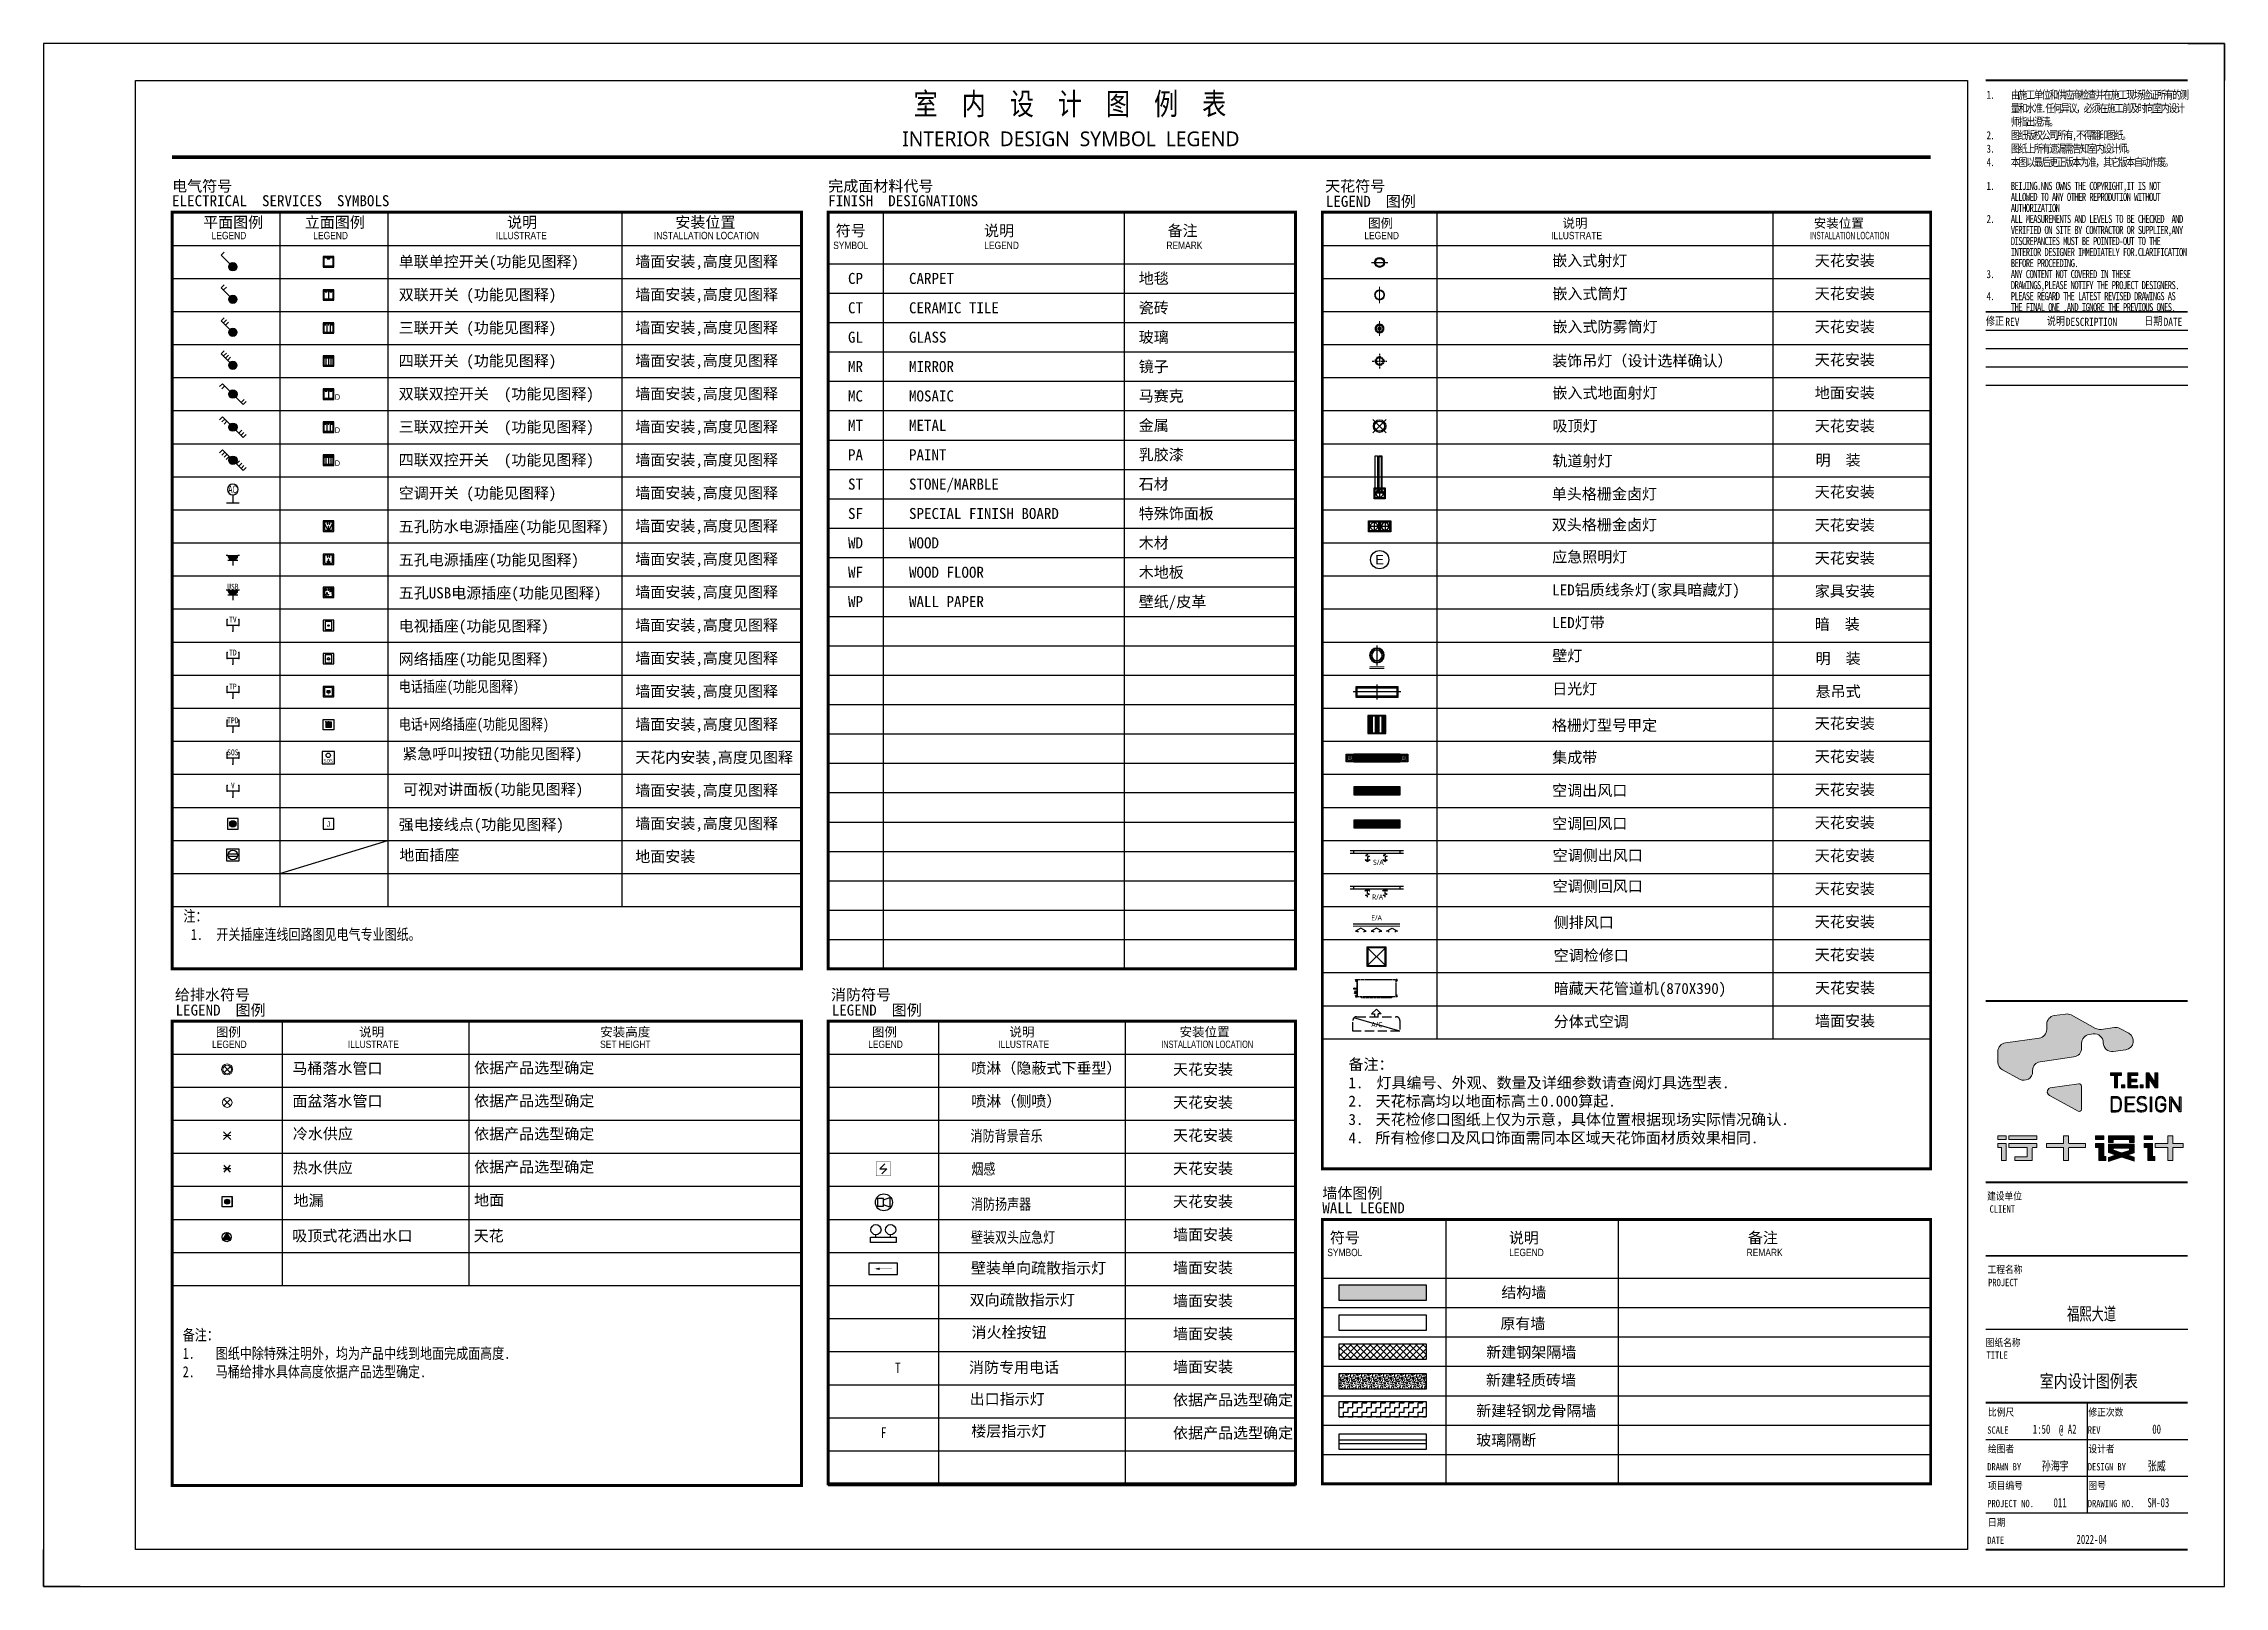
# Paper-space layout '布局' of a CAD drawing. Header units: millimetres. Extents: x -7887 to 894, y 542 to 1297.
# Drawn here: x -1152 to -558, y 542 to 962 of the extents above; entities that cross this region are included whole.
import ezdxf
from ezdxf.enums import TextEntityAlignment as Align

# ---------------------------------------------------------------- set-up
doc = ezdxf.new("R2010")
doc.units = ezdxf.units.MM
doc.header["$LTSCALE"] = 10
for name, pattern in [('__DASH', [0.35, 0.25, -0.1]), ('ACAD_ISO02W100', [15, 12, -3]), ('ACAD_ISO05W100', [33, 24, -3, 0, -3, 0, -3]), ('CONTINOUS', [0]), ('DASH', [0.35, 0.25, -0.1]), ('DOTE', [2.42, 2, -0.2, 0.02, -0.2])]:
    doc.linetypes.add(name, pattern=pattern)
for name, color, linetype in [('008-顶面文字标注', 3, 'Continuous'), ('_U+56FE_U+5C42 1', 7, 'Continuous'), ('AXIS_TEXT', 7, 'Continuous'), ('DIM_SYMB', 3, 'Continuous'), ('E▲02 强电图符', 3, 'Continuous'), ('I-TBLK', 7, 'Continuous'), ('ID_Anno_Dims', 3, 'Continuous'), ('ID_Elev_Pen 8', 8, 'Continuous'), ('ID_Eqpm_Water', 240, 'Continuous'), ('IHY-wall hatch', 8, 'Continuous'), ('NW-01-尺寸标注', 252, 'Continuous'), ('NW-01wall(新墙体)', 140, 'Continuous'), ('NW-04-light(天花灯具)', 1, 'Continuous'), ('NW-04-天花造型细线', 32, 'Continuous'), ('NW-05-造型转折线', 40, 'Continuous'), ('NW-DIMA(尺寸)', 106, 'Continuous'), ('NW-door(门扇)', 12, 'Continuous'), ('NW-light(天花射灯)', 1, 'Continuous'), ('NW-light(天花灯具)', 1, 'Continuous'), ('NW-wall(原有墙体)', 255, 'Continuous'), ('NW-开关插座', 117, 'Continuous'), ('NW-开关面板', 147, 'Continuous'), ('NW-强弱电插座', 223, 'Continuous'), ('NW-暖通设备', 161, 'Continuous'), ('NW-暖通风口', 33, 'Continuous'), ('NW-消防烟感', 42, 'CONTINOUS'), ('NW-疏散指示', 42, 'CONTINOUS'), ('NW-空调面板', 147, 'Continuous'), ('PM-01拆改', 2, 'Continuous'), ('PM-11 强弱电', 1, 'Continuous'), ('PM-26地漏', 4, 'Continuous'), ('T-TTLB-1', 1, 'Continuous'), ('ZS-FURN', 1, 'Continuous'), ('动态库', 51, 'Continuous'), ('平面图', 7, 'Continuous'), ('检修口', 251, 'ACAD_ISO02W100')]:
    doc.layers.add(name, color=color, linetype=linetype)
for name, color, linetype, lineweight in [('A-GLAZ-MULN', 1, 'Continuous', 25), ('NW-给排水', 1, 'Continuous', 0), ('TXT【文字】', 42, 'Continuous', 0), ('给排水点(可见)。', 1, 'Continuous', 0)]:
    doc.layers.add(name, color=color, linetype=linetype, lineweight=lineweight)
doc.styles.add('_TCH_LABEL', font='COMPLEX', dxfattribs={"bigfont": 'GBCBIG'})
doc.styles.add('AOD-text-B', font='architxt.shx', dxfattribs={"width": 0.65, "bigfont": 'hztxt.shx'})
doc.styles.add('ARIAL', font='arial.ttf')
doc.styles.add('ARIAL NARROW', font='ARIALN.TTF')
doc.styles.add('ARIAL_N0', font='gbenor.shx')
doc.styles.add('GA-text-B', font='architxt.shx', dxfattribs={"width": 0.65, "bigfont": 'hztxt.shx'})
doc.styles.get("Standard").update_dxf_attribs({"font": ''})
doc.styles.add('STYLUS', font='stylu.ttf')
doc.styles.add('宋体', font='', dxfattribs={"width": 0.8})
doc.styles.add('新宋体', font='', dxfattribs={"width": 0.7})
doc.styles.add('黑体', font='', dxfattribs={"width": 0.8, "height": 3})
doc.styles.get('Standard').set_extended_font_data('SimSun')
doc.styles.get('宋体').set_extended_font_data('SimSun')
doc.styles.get('新宋体').set_extended_font_data('NSimSun')
doc.styles.get('黑体').set_extended_font_data('Microsoft YaHei')

psp = doc.layouts.new('布局')

# ---------------------------------------------------------------- texts
at = {"color": 77, "style": '宋体'}
for s, p in [('单联单控开关(功能见图释)', (-1054.889, 901.44)), ('墙面安装,高度见图释', (-990.45, 901.473)), ('嵌入式射灯', (-740.695, 901.719)), ('天花安装', (-669.18, 901.726)), ('双联开关 (功能见图释)', (-1054.889, 892.44)), ('墙面安装,高度见图释', (-990.45, 892.473)), ('天花安装', (-669.18, 892.726)), ('三联开关 (功能见图释)', (-1054.889, 883.44)), ('墙面安装,高度见图释', (-990.45, 883.473)), ('天花安装', (-669.18, 883.726)), ('四联开关 (功能见图释)', (-1054.889, 874.44)), ('墙面安装,高度见图释', (-990.45, 874.473)), ('装饰吊灯（设计选样确认）', (-740.695, 874.44)), ('天花安装', (-669.18, 874.726)), ('双联双控开关  (功能见图释)', (-1054.889, 865.44)), ('墙面安装,高度见图释', (-990.45, 865.473)), ('地面安装', (-669.18, 865.726)), ('三联双控开关  (功能见图释)', (-1054.889, 856.44)), ('墙面安装,高度见图释', (-990.45, 856.473)), ('天花安装', (-669.18, 856.726)), ('四联双控开关  (功能见图释)', (-1054.889, 847.44)), ('墙面安装,高度见图释', (-990.45, 847.473)), ('空调开关 (功能见图释)', (-1054.889, 838.44)), ('墙面安装,高度见图释', (-990.45, 838.473)), ('天花安装', (-669.18, 838.726)), ('五孔防水电源插座(功能见图释)', (-1054.889, 829.304)), ('墙面安装,高度见图释', (-990.45, 829.473)), ('天花安装', (-669.18, 829.726)), ('五孔电源插座(功能见图释)', (-1054.889, 820.242)), ('墙面安装,高度见图释', (-990.45, 820.473)), ('应急照明灯', (-740.695, 821.057)), ('天花安装', (-669.18, 820.726)), ('五孔USB电源插座(功能见图释)', (-1054.889, 811.242)), ('墙面安装,高度见图释', (-990.45, 811.473)), ('LED铝质线条灯(家具暗藏灯)', (-740.695, 812.057)), ('家具安装', (-669.18, 811.726)), ('电视插座(功能见图释) ', (-1054.889, 802.242)), ('墙面安装,高度见图释', (-990.45, 802.473)), ('LED灯带', (-740.695, 803.15)), ('暗  装', (-669.18, 802.726)), ('网络插座(功能见图释) ', (-1054.889, 793.242)), ('墙面安装,高度见图释', (-990.45, 793.473)), ('壁灯', (-740.695, 794.15)), ('墙面安装,高度见图释', (-990.45, 784.473)), ('日光灯', (-740.695, 785.15)), ('墙面安装,高度见图释', (-990.45, 775.473)), ('天花安装', (-669.18, 775.726)), ('天花内安装,高度见图释', (-990.45, 766.473)), ('天花安装', (-669.18, 766.726)), ('墙面安装,高度见图释', (-990.45, 757.473)), ('天花安装', (-669.18, 757.726)), ('强电接线点(功能见图释) ', (-1054.889, 748.188)), ('墙面安装,高度见图释', (-990.45, 748.473)), ('天花安装', (-669.18, 748.726)), ('地面安装', (-990.45, 739.473)), ('天花安装', (-669.18, 739.726)), ('天花安装', (-669.18, 730.726)), ('天花安装', (-669.18, 721.726)), ('天花安装', (-669.18, 712.726)), ('天花安装', (-669.18, 712.726)), ('天花安装', (-669.116, 703.726)), ('墙面安装', (-669.116, 694.726)), ('马桶落水管口', (-1083.846, 681.82)), ('依据产品选型确定', (-1034.344, 681.973)), ('喷淋（隐蔽式下垂型）', (-898.937, 681.879)), ('天花安装', (-843.99, 681.548)), ('面盆落水管口', (-1083.846, 672.916)), ('依据产品选型确定', (-1034.344, 672.973)), ('喷淋（侧喷）', (-898.937, 672.879)), ('天花安装', (-843.99, 672.548)), ('冷水供应', (-1083.724, 663.994)), ('依据产品选型确定', (-1034.344, 663.973)), ('天花安装', (-843.99, 663.548)), ('热水供应', (-1083.754, 654.742)), ('依据产品选型确定', (-1034.344, 654.973)), ('天花安装', (-843.99, 654.548)), ('地漏', (-1083.535, 645.836)), ('地面', (-1034.344, 645.973)), ('天花安装', (-843.99, 645.548)), ('吸顶式花洒出水口', (-1083.878, 636.219)), ('天花', (-1034.468, 636.219)), ('墙面安装', (-843.99, 636.548)), ('壁装单向疏散指示灯', (-899.016, 627.469)), ('墙面安装', (-843.99, 627.548)), ('结构墙', (-754.557, 620.825)), ('双向疏散指示灯', (-899.377, 618.783)), ('墙面安装', (-843.99, 618.548)), ('消火栓按钮', (-898.883, 609.949)), ('墙面安装', (-843.99, 609.548)), ('原有墙', (-754.828, 612.343)), ('新建钢架隔墙', (-758.677, 604.531)), ('消防专用电话', (-899.559, 600.389)), ('墙面安装', (-843.99, 600.548)), ('新建轻质砖墙', (-758.76, 596.926)), ('出口指示灯', (-899.378, 591.783)), ('依据产品选型确定', (-843.99, 591.548)), ('新建轻钢龙骨隔墙', (-761.392, 588.606)), ('楼层指示灯', (-898.927, 583.06)), ('依据产品选型确定', (-843.99, 582.548)), ('玻璃隔断', (-761.392, 580.606))]:
    psp.add_text(s, height=3, dxfattribs=at).set_placement(p)
for s, p in [('CP', (-932.504, 898.361)), ('CARPET', (-915.889, 898.361)), ('地毯', (-853.316, 898.361)), ('CT', (-932.504, 890.361)), ('CERAMIC TILE', (-915.889, 890.361)), ('瓷砖', (-853.316, 890.361)), ('嵌入式筒灯', (-740.628, 894.199)), ('嵌入式防雾筒灯', (-740.624, 885.199)), ('GL', (-932.504, 882.361)), ('GLASS', (-915.889, 882.361)), ('玻璃', (-853.316, 882.361)), ('MR', (-932.504, 874.361)), ('MIRROR', (-915.889, 874.361)), ('镜子', (-853.316, 874.361)), ('MC', (-932.504, 866.361)), ('MOSAIC', (-915.889, 866.361)), ('马赛克', (-853.316, 866.361)), ('嵌入式地面射灯', (-740.624, 867.199)), ('MT', (-932.504, 858.361)), ('METAL', (-915.889, 858.361)), ('金属', (-853.316, 858.361)), ('吸顶灯', (-740.624, 858.199)), ('PA', (-932.504, 850.361)), ('PAINT', (-915.889, 850.361)), ('乳胶漆', (-853.316, 850.361)), ('轨道射灯', (-740.624, 848.699)), ('明  装', (-668.946, 848.917)), ('ST', (-932.504, 842.361)), ('STONE/MARBLE', (-915.889, 842.361)), ('石材', (-853.316, 842.361)), ('单头格栅金卤灯', (-740.799, 839.699)), ('SF', (-932.504, 834.361)), ('SPECIAL FINISH BOARD', (-915.889, 834.361)), ('特殊饰面板', (-853.316, 834.361)), ('双头格栅金卤灯', (-740.799, 831.299)), ('WD', (-932.504, 826.361)), ('WOOD', (-915.889, 826.361)), ('木材', (-853.316, 826.361)), ('WF', (-932.504, 818.361)), ('WOOD FLOOR', (-915.889, 818.361)), ('木地板', (-853.316, 818.361)), ('WP', (-932.504, 810.361)), ('WALL PAPER', (-915.889, 810.361)), ('壁纸/皮革', (-853.316, 810.361)), ('明  装', (-668.946, 794.917)), ('悬吊式', (-668.946, 785.917)), ('格栅灯型号甲定', (-740.764, 776.699)), ('集成带', (-740.69, 767.962)), ('空调出风口', (-740.69, 758.962)), ('空调回风口', (-740.69, 749.962)), ('空调侧出风口', (-740.578, 741.299)), ('空调侧回风口', (-740.578, 732.899)), ('侧排风口', (-740.293, 723.049)), ('空调检修口', (-740.293, 714.049)), ('暗藏天花管道机(870X390)', (-740.293, 705.049)), ('分体式空调', (-740.293, 696.049))]:
    psp.add_text(s, height=3, dxfattribs=at).set_placement(p, align=Align.MIDDLE_LEFT)
at = {"color": 77, "linetype": 'ByBlock', "style": 'ARIAL NARROW'}
for p in [(-1072.28, 865.316), (-1072.28, 856.316), (-1072.28, 847.316)]:
    psp.add_text('D', height=1.5, dxfattribs=at).set_placement(p)
at = {"color": 77, "style": '宋体'}
for s, p in [('紧急呼叫按钮(功能见图释) ', (-1028.352, 768.758)), ('可视对讲面板(功能见图释) ', (-1028.145, 759.092))]:
    psp.add_text(s, height=3, dxfattribs=at).set_placement(p, align=Align.MIDDLE)
at = {"color": 77, "style": '宋体', "width": 0.8}
for s, height, p in [('T', 2.812, (-919.682, 600.36)), ('F', 2.93, (-923.611, 582.666))]:
    psp.add_text(s, height=height, dxfattribs=at).set_placement(p)
at = {"color": 77, "char_height": 3, "width": 76.15138, "attachment_point": 1, "style": '宋体'}
for s, insert in [('电话插座(功能见图释) ', (-1054.861, 788.771)), ('电话+网络插座(功能见图释) ', (-1054.861, 778.5)), ('{\\W1;地面插座}', (-1054.721, 742.887)), ('消防背景音乐', (-899.121, 666.422)), (' 烟感', (-900.526, 657.422)), ('消防扬声器', (-898.998, 647.83)), ('壁装双头应急灯', (-898.998, 638.83))]:
    psp.add_mtext(s, dxfattribs=dict(at, insert=insert))
at = {"color": 77, "char_height": 3, "attachment_point": 1, "style": '宋体'}
for s, width, insert in [('注：\\P{\\W1.00001; }1.{\\W1.79998; }开关插座连线回路图见电气专业图纸。', 108.58742, (-1113.532, 726.267)), ('{\\W1;备注：\\P1.{\\W1.74218; }灯具编号、外观、数量及详细参数请查阅灯具选型表.\\P2.{\\W1.61718; }天花标高均以地面标高±0.000算起. \\P3.{\\W1.63281; }天花检修口图纸上仅为示意，具体位置根据现场实际情况确认.\\P4.{\\W1.58593; }所有检修口及风口饰面需同本区域天花饰面材质效果相同.}', 157.10011, (-796.197, 685.892)), ('备注：\\P\\pi-9,l9,t9;1.^I图纸中除特殊注明外，均为产品中线到地面完成面高度.\\P2.^I马桶给排水具体高度依据产品选型确定.', 157.10011, (-1113.706, 612.218))]:
    psp.add_mtext_dynamic_manual_height_columns(s, width=width, gutter_width=12.5, heights=[0], dxfattribs=dict(at, insert=insert))
at = {"color": 8, "style": '宋体', "width": 0.8, "flags": 8}
psp.add_attdef('USB', text='TV', height=1.5952, dxfattribs=at).set_placement((-1100.059, 814.428), align=Align.MIDDLE_CENTER)
at = {"layer": '008-顶面文字标注', "color": 2, "style": '宋体', "width": 0.8}
psp.add_text('室内设计图例表 ', height=3.5, dxfattribs=at).set_placement((-607.902, 596.395))
at = {"layer": 'I-TBLK', "style": '新宋体', "width": 0.7}
psp.add_text('SM-03', height=2.5, dxfattribs=at).set_placement((-575.586, 563.823), align=Align.CENTER)
at = {"layer": 'NW-light(天花射灯)', "color": 8, "insert": (-792.74, 821.792), "char_height": 2.5, "width": 18.54613, "attachment_point": 4, "style": 'ARIAL'}
psp.add_mtext('    E', dxfattribs=at)
at = {"layer": 'NW-开关面板', "style": 'ARIAL_N0'}
psp.add_text('SOS', height=1, dxfattribs=at).set_placement((-1074.065, 766.527), align=Align.CENTER)
at = {"layer": 'NW-暖通风口', "color": 40, "style": '黑体'}
for tag, p in [('S/A', (-788.618, 758.769)), ('R/A', (-788.739, 749.835)), ('S/A', (-788.045, 739.377)), ('R/A', (-788.273, 729.937))]:
    psp.add_attdef(tag, text='', height=1.4, dxfattribs=at).set_placement(p, align=Align.MIDDLE)
at = {"layer": 'NW-暖通风口', "style": '黑体'}
psp.add_attdef('A/C', text='', height=1.4, dxfattribs=at).set_placement((-788.444, 695.216), align=Align.MIDDLE)
at = {"layer": 'TXT【文字】'}
for s, height, style, p in [('INTERIOR  DESIGN  SYMBOL  LEGEND', 4, '黑体', (-871.797, 936.361)), ('符号', 3, '宋体', (-931.747, 911.361)), ('说明', 3, '宋体', (-891.367, 911.361)), ('备注', 3, '宋体', (-841.355, 911.361)), ('SYMBOL', 2, 'ARIAL NARROW', (-931.756, 907.361)), ('LEGEND', 2, 'ARIAL NARROW', (-890.663, 907.361)), ('REMARK', 2, 'ARIAL NARROW', (-840.874, 907.361)), ('符号', 3, '宋体', (-797.17, 637.183)), ('说明', 3, '宋体', (-748.409, 637.183)), ('备注', 3, '宋体', (-683.304, 637.183)), ('SYMBOL', 2, 'ARIAL NARROW', (-797.178, 633.183)), ('LEGEND', 2, 'ARIAL NARROW', (-747.705, 633.183)), ('REMARK', 2, 'ARIAL NARROW', (-682.824, 633.183))]:
    psp.add_text(s, height=height, dxfattribs=dict(at, style=style)).set_placement(p, align=Align.MIDDLE_CENTER)
at = {"layer": 'TXT【文字】', "style": '宋体'}
for s, p in [('ELECTRICAL  SERVICES  SYMBOLS', (-1116.605, 919.511)), ('电气符号', (-1116.605, 923.511)), ('完成面材料代号', (-937.889, 923.511)), ('FINISH  DESIGNATIONS', (-937.889, 919.511)), ('天花符号', (-802.553, 923.511)), ('给排水符号', (-1115.846, 703.333)), ('消防符号', (-937.13, 703.333)), ('墙体图例', (-803.312, 649.333)), ('WALL LEGEND ', (-803.312, 645.333))]:
    psp.add_text(s, height=3, dxfattribs=at).set_placement(p, align=Align.MIDDLE_LEFT)
at = {"layer": 'TXT【文字】'}
for s, height, style, p in [('LEGEND  图例', 3, '宋体', (-802.354, 917.843)), ('平面图例', 3, '宋体', (-1108.156, 912.145)), ('立面图例', 3, '宋体', (-1080.48, 912.145)), ('说明', 3, '宋体', (-1025.358, 912.145)), ('安装位置', 3, '宋体', (-979.525, 912.145)), ('图例', 2.5, '宋体', (-790.849, 912.145)), ('说明', 2.5, '宋体', (-737.927, 912.145)), ('安装位置', 2.5, '宋体', (-669.455, 912.145)), (' LEGEND', 2, 'ARIAL NARROW', (-1106.464, 909.031)), (' LEGEND', 2, 'ARIAL NARROW', (-1078.769, 909.031)), ('ILLUSTRATE', 2, 'ARIAL NARROW', (-1028.417, 909.031)), ('INSTALLATION LOCATION', 2, 'ARIAL NARROW', (-985.384, 909.031)), (' LEGEND', 2, 'ARIAL NARROW', (-792.494, 909.031)), ('ILLUSTRATE', 2, 'ARIAL NARROW', (-740.987, 909.031)), ('LEGEND  图例', 3, '宋体', (-1115.647, 697.665)), ('LEGEND  图例', 3, '宋体', (-936.931, 697.665)), (' LEGEND', 2, 'ARIAL NARROW', (-1106.351, 688.853)), ('图例', 2.5, '宋体', (-1104.706, 691.967)), ('ILLUSTRATE', 2, 'ARIAL NARROW', (-1068.715, 688.853)), ('说明', 2.5, '宋体', (-1065.655, 691.967)), ('SET HEIGHT', 2, 'ARIAL NARROW', (-1000.028, 688.853)), ('安装高度', 2.5, '宋体', (-999.999, 691.967)), (' LEGEND', 2, 'ARIAL NARROW', (-927.635, 688.853)), ('图例', 2.5, '宋体', (-925.99, 691.967)), ('ILLUSTRATE', 2, 'ARIAL NARROW', (-891.606, 688.853)), ('说明', 2.5, '宋体', (-888.547, 691.967)), ('安装位置', 2.5, '宋体', (-842.203, 691.967))]:
    psp.add_text(s, height=height, dxfattribs=dict(at, style=style)).set_placement(p)
at = {"layer": 'TXT【文字】', "style": 'ARIAL NARROW'}
for width, p in [(0.6, (-670.41, 909.031)), (0.8, (-847.188, 688.853))]:
    psp.add_text('INSTALLATION LOCATION', height=2, dxfattribs=dict(at, width=width)).set_placement(p)
at = {"layer": 'TXT【文字】', "insert": (-944.4, 948.895), "char_height": 6, "attachment_point": 1, "style": '黑体'}
psp.add_mtext_dynamic_manual_height_columns('\\pi29.791;{\\T2;室内设计图例表}', width=149.07551, gutter_width=1750, heights=[11.222], dxfattribs=at)

# ---------------------------------------------------------------- blocks, each defined once
blk = doc.blocks.new('A$C05C66B01')
blk.add_lwpolyline([(-2.5, -2.5), (2.5, -2.5), (2.5, 2.5), (-2.5, 2.5)], close=True)
at = {"layer": 'E▲02 强电图符', "style": 'ARIAL NARROW'}
blk.add_text('J', height=2.5, dxfattribs=at).set_placement((0, -0.1), align=Align.MIDDLE_CENTER)
blk = doc.blocks.new('A$C31C673FE')
at = {"color": 147}
for p, q in [((-2.5, -2.5), (-2.5, 2.5)), ((-2.5, 2.5), (2.5, 2.5)), ((2.5, 2.5), (2.5, -2.5)), ((2.5, -2.5), (-2.5, -2.5))]:
    blk.add_line(p, q, dxfattribs=at)
at = {"color": 8}
for p, q in [((-1.3, 1.3), (-1.3, -1.3)), ((-1.3, 1.3), (1.3, 1.3)), ((-1, 0.3), (-1, 0.2)), ((-1, 0.2), (-0.3, 0.2)), ((-0.8, 0.6), (-0.9, 0.4)), ((-0.8, 0.7), (-0.5, 0.7)), ((-0.8, 0.7), (-0.8, 0.6)), ((-0.7, 0.6), (-0.7, 0.7)), ((-0.7, 0.6), (-0.6, 0.6)), ((-0.6, 0.6), (-0.6, 0.7)), ((-0.5, 0.7), (-0.5, 0.6)), ((-0.5, 0.6), (-0.3, 0.4)), ((-0.3, 0.3), (-0.3, 0.2)), ((0, 1.3), (0, -1.3)), ((0.3, 0.3), (0.3, 0.7)), ((0.3, 0.1), (0.3, 0.2)), ((0.3, 0.2), (0.9, 0.2)), ((1, 0.1), (0.3, 0.1)), ((0.9, 0.8), (0.4, 0.8)), ((0.4, 0.4), (0.4, 0.7)), ((0.9, 0.3), (0.4, 0.3)), ((0.8, 0.7), (0.5, 0.7)), ((0.8, 0.4), (0.5, 0.4)), ((0.8, 0.4), (0.8, 0.7)), ((0.9, 0.3), (0.9, 0.7)), ((1, 0.1), (0.9, 0.2)), ((1.3, 1.3), (1.3, -1.3)), ((1.3, -1.3), (-1.3, -1.3)), ((-1, -0.9), (-0.9, -0.7)), ((-0.3, -0.9), (-1, -0.9)), ((-0.3, -0.2), (-0.9, -0.2)), ((-0.9, -0.7), (-0.9, -0.2)), ((-0.3, -0.7), (-0.9, -0.7)), ((-0.8, -0.6), (-0.8, -0.7)), ((-0.5, -0.6), (-0.8, -0.6)), ((-0.5, -0.7), (-0.5, -0.6)), ((-0.3, -0.7), (-0.3, -0.2)), ((-0.3, -0.9), (-0.3, -0.7)), ((0.3, -0.7), (0.3, -0.2)), ((0.9, -0.2), (0.3, -0.2)), ((0.9, -0.7), (0.3, -0.7)), ((0.3, -0.9), (0.3, -0.7)), ((1, -0.9), (0.3, -0.9)), ((0.5, -0.6), (0.5, -0.7)), ((0.8, -0.6), (0.5, -0.6)), ((0.8, -0.7), (0.8, -0.6)), ((0.9, -0.7), (0.9, -0.2)), ((1, -0.9), (0.9, -0.7))]:
    blk.add_line(p, q, dxfattribs=at)
for points in [[(-0.8, 0.6), (-0.7, 0.6), (-0.7, 0.5), (-0.8, 0.5)], [(-0.8, 0.5), (-0.7, 0.5), (-0.7, 0.5), (-0.8, 0.5)], [(-0.8, 0.4), (-0.7, 0.4), (-0.7, 0.4), (-0.8, 0.4)], [(-0.7, 0.6), (-0.6, 0.6), (-0.6, 0.5), (-0.7, 0.5)], [(-0.7, 0.5), (-0.6, 0.5), (-0.6, 0.5), (-0.7, 0.5)], [(-0.7, 0.4), (-0.6, 0.4), (-0.6, 0.4), (-0.7, 0.4)], [(-0.6, 0.6), (-0.5, 0.6), (-0.5, 0.5), (-0.6, 0.5)], [(-0.6, 0.5), (-0.5, 0.5), (-0.5, 0.5), (-0.6, 0.5)], [(-0.6, 0.4), (-0.5, 0.4), (-0.5, 0.4), (-0.6, 0.4)]]:
    blk.add_lwpolyline(points, close=True, dxfattribs=at)
for centre in [(0.4, 0.2), (0.5, 0.2), (0.5, 0.2), (0.6, 0.2), (0.7, 0.2), (0.9, 0.2), (0.8, 0.2)]:
    blk.add_circle(centre, 0.0267, dxfattribs=at)
for centre, radius, start, end in [((-0.8, 0.6), 0.243, 139.2644, 190.4054), ((-1, 0.7), 0.129, 219.2392, 318.2982), ((-0.7, -0.3), 1.19, 72.1559, 107.5105), ((-0.7, 0.3), 0.227, 148.631, 181.2276), ((-0.6, 0.3), 0.492, 62.9049, 115.9943), ((-0.7, 0.6), 0.195, 156.361, 196.3656), ((-0.6, 0.7), 0.181, 338.3669, 15.2677), ((-0.3, 0.6), 0.108, 196.3664, 348.2576), ((-0.4, 0.6), 0.183, 348.3702, 52.4774), ((-0.5, 0.3), 0.137, 347.9939, 34.3535), ((0.4, 0.7), 0.0588, 90, 180), ((0.4, 0.3), 0.0588, 180, 270), ((0.5, 0.7), 0.0588, 90, 180), ((0.5, 0.4), 0.0588, 180, 270), ((0.8, 0.7), 0.0588, 0, 90), ((0.8, 0.4), 0.0588, 270, 0), ((0.9, 0.7), 0.0588, 0, 90), ((0.9, 0.3), 0.0588, 270, 0)]:
    blk.add_arc(centre, radius, start, end, dxfattribs=at)
for p in [(-1.3, 1.3), (0, 1.3)]:
    blk.add_point(p, dxfattribs=at)
blk = doc.blocks.new('*U67')
at = {"color": 8}
blk.add_lwpolyline([(-38, 10), (38, 10), (38, 76), (-38, 76)], close=True, dxfattribs=at)
at = {"color": 250}
blk.add_lwpolyline([(-10, 68), (10, 68), (10, 70), (-10, 70)], close=True, dxfattribs=at)
at = {"layer": 'NW-开关面板'}
blk.add_lwpolyline([(-43, 0), (43, 0), (43, 86), (-43, 86)], close=True, dxfattribs=at)
blk = doc.blocks.new('*U68')
at = {"color": 250}
blk.add_line((0, 76), (0, 10), dxfattribs=at)
at = {"color": 8}
blk.add_lwpolyline([(-38, 10), (38, 10), (38, 76), (-38, 76)], close=True, dxfattribs=at)
at = {"color": 250}
for points in [[(-26, 68), (-12, 68), (-12, 70), (-26, 70)], [(12, 68), (26, 68), (26, 70), (12, 70)]]:
    blk.add_lwpolyline(points, close=True, dxfattribs=at)
at = {"layer": 'NW-开关面板'}
blk.add_lwpolyline([(-43, 0), (43, 0), (43, 86), (-43, 86)], close=True, dxfattribs=at)
blk = doc.blocks.new('*U69')
at = {"color": 8}
for points in [[(-5, 17), (-2, 20), (-9, 27), (-12, 24)], [(-2, 32), (2, 32), (2, 42), (-2, 42)], [(5, 17), (2, 20), (9, 27), (12, 24)]]:
    blk.add_lwpolyline(points, close=True, dxfattribs=at)
for points in [[(-9, 61), (-9, 59), (-5, 59), (-5, 69), (-9, 69), (-9, 67)], [(9, 67), (9, 69), (5, 69), (5, 59), (9, 59), (9, 61)]]:
    blk.add_lwpolyline(points, dxfattribs=at)
for centre, start, end in [((-9, 64), 90, 270), ((9, 64), 270, 90)]:
    blk.add_arc(centre, 3.02, start, end, dxfattribs=at)
at = {"layer": 'NW-开关插座', "color": 147}
blk.add_lwpolyline([(-43, 0), (43, 0), (43, 86), (-43, 86)], close=True, dxfattribs=at)
at = {"layer": 'NW-开关插座', "color": 251}
blk.add_lwpolyline([(-33, 10), (33, 10), (33, 76), (-33, 76)], close=True, dxfattribs=at)
blk = doc.blocks.new('*U70')
at = {"color": 8}
for p, q in [((-4, 49), (-4, 51)), ((-3, 49), (-4, 49)), ((-3, 51), (-3, 49)), ((-2, 49), (-2, 51)), ((-1, 49), (-2, 49)), ((-1, 51), (-1, 49)), ((0, 51), (0, 49)), ((0, 49), (0, 51)), ((0, 49), (0, 49)), ((2, 51), (2, 49)), ((2, 49), (2, 51)), ((2, 49), (2, 49)), ((4, 51), (4, 49)), ((4, 49), (4, 51)), ((4, 49), (4, 49))]:
    blk.add_line(p, q, dxfattribs=at)
at = {"color": 250}
blk.add_lwpolyline([(-28, 10), (28, 10), (28, 76), (-28, 76)], close=True, dxfattribs=at)
at = {"color": 8}
blk.add_lwpolyline([(6, 51), (6, 48), (8, 48), (8, 35), (-8, 35), (-8, 48), (-6, 48), (-6, 51), (6, 51)], dxfattribs=at)
at = {"layer": 'NW-开关面板'}
blk.add_lwpolyline([(-43, 0), (43, 0), (43, 86), (-43, 86)], close=True, dxfattribs=at)
at = {"insert": (-6, 28), "char_height": 10, "attachment_point": 1, "style": '宋体'}
blk.add_mtext_dynamic_manual_height_columns('{\\C8;TD}', width=43.67, gutter_width=12, heights=[0], dxfattribs=at)
blk = doc.blocks.new('*U71')
at = {"color": 250}
blk.add_lwpolyline([(-28, 10), (28, 10), (28, 76), (-28, 76)], close=True, dxfattribs=at)
at = {"color": 8, "ltscale": 5}
for radius in [6, 4.8]:
    blk.add_circle((0, 43), radius, dxfattribs=at)
at = {"layer": 'NW-开关面板'}
blk.add_lwpolyline([(-43, 0), (43, 0), (43, 86), (-43, 86)], close=True, dxfattribs=at)
at = {"color": 8, "insert": (-7, 28), "char_height": 10, "attachment_point": 1, "style": '宋体'}
blk.add_mtext_dynamic_manual_height_columns('TV', width=48.4, gutter_width=12, heights=[0], dxfattribs=at)
blk = doc.blocks.new('*U72')
at = {"layer": 'NW-开关插座', "color": 251}
for p, q in [((-8, 44), (-5, 44)), ((-8, 44), (-8, 37)), ((-8, 37), (8, 37)), ((-5, 44), (-5, 49)), ((-5, 49), (5, 49)), ((5, 49), (5, 44)), ((5, 44), (8, 44)), ((8, 37), (8, 44))]:
    blk.add_line(p, q, dxfattribs=at)
at = {"layer": 'NW-开关插座', "color": 147}
blk.add_lwpolyline([(-43, 0), (43, 0), (43, 86), (-43, 86)], close=True, dxfattribs=at)
at = {"layer": 'NW-开关插座', "color": 251}
blk.add_lwpolyline([(-33, 10), (33, 10), (33, 76), (-33, 76)], close=True, dxfattribs=at)
at = {"layer": 'NW-开关插座', "color": 8}
for points in [[(-10, 52), (10, 52), (10, 34), (-10, 34)], [(-8, 50), (8, 50), (8, 36), (-8, 36)]]:
    blk.add_lwpolyline(points, close=True, dxfattribs=at)
at = {"insert": (-6, 28), "char_height": 10, "attachment_point": 1, "style": '宋体'}
blk.add_mtext_dynamic_manual_height_columns('{\\C8;TP}', width=52.37, gutter_width=12, heights=[0], dxfattribs=at)
blk = doc.blocks.new('墙面安装电视插座')
for p, q in [((-50, 50), (-50, 100)), ((50, 50), (-50, 50)), ((0, 50), (0, 0)), ((50, 100), (50, 50))]:
    blk.add_line(p, q)
for p in [(-50, 100), (-50, 50), (0, 0), (50, 100), (50, 50)]:
    blk.add_point(p)
at = {"color": 8, "style": '宋体', "width": 0.8, "flags": 8}
blk.add_attdef('TV', text='', height=50, dxfattribs=at).set_placement((0, 100), align=Align.MIDDLE_CENTER)
at = {"style": '_TCH_LABEL', "flags": 9}
blk.add_attdef('A', (0, 0), '', height=0.002, dxfattribs=at)
blk = doc.blocks.new('_LINKPT1')
blk.add_line((0, 0), (0, 0))
blk = doc.blocks.new('单相二三极安全插座')
at = {"linetype": 'Continuous'}
for p, q in [((-33, 50), (-24, 50)), ((-24, 50), (-24, 48)), ((-24, 48), (24, 48)), ((24, 24), (-24, 24)), ((0, 24), (0, 0)), ((24, 50), (24, 48)), ((24, 50), (33, 50))]:
    blk.add_line(p, q, dxfattribs=at)
blk.add_arc((0, 48), 23.8, 180, 0, dxfattribs=at)
for points in [[(21, 36), (-21, 36), (24, 48), (-24, 48)], [(12, 27), (-12, 27), (21, 36), (-21, 36)], [(0, 24), (0, 24), (12, 27), (-12, 27)]]:
    blk.add_solid(points, dxfattribs=at)
at = {"linetype": 'Continuous', "xscale": 0.0950808586651788, "yscale": 0.0950808586651788, "zscale": 0.0950808586651788}
blk.add_blockref('_LINKPT1', (0, 0), dxfattribs=at)
blk = doc.blocks.new('ERWQEWQEWQEWQ')
at = {"layer": 'NW-强弱电插座'}
for p, q in [((0, 2.96), (2.96, 2.96)), ((0, 0), (0, 2.96)), ((2.96, 0), (0, 0)), ((0.34, 1.77), (2.63, 1.77)), ((0.34, 1.18), (2.63, 1.18)), ((2.96, 2.96), (2.96, 0))]:
    blk.add_line(p, q, dxfattribs=at)
blk.add_circle((1.48, 1.48), 1.18, dxfattribs=at)
blk = doc.blocks.new('fgregrt')
at = {"layer": 'NW-开关面板'}
for p, q in [((5135.44, -371.79), (5136.16, -371.07)), ((5137.56, -373.9), (5135.44, -371.79))]:
    blk.add_line(p, q, dxfattribs=at)
blk.add_circle((5138.27, -374.61), 1, dxfattribs=at)
for points in [[(5137.27, -374.61), (5137.27, -374.61), (5137.4, -375.11), (5137.4, -374.11)], [(5137.4, -375.11), (5137.4, -374.11), (5137.77, -375.48), (5137.77, -373.74)], [(5137.77, -375.48), (5137.77, -373.74), (5138.27, -375.61), (5138.27, -373.61)], [(5138.77, -375.48), (5138.77, -373.74), (5138.27, -375.61), (5138.27, -373.61)], [(5139.14, -375.11), (5139.14, -374.11), (5138.77, -375.48), (5138.77, -373.74)], [(5139.27, -374.61), (5139.27, -374.61), (5139.14, -375.11), (5139.14, -374.11)]]:
    blk.add_solid(points, dxfattribs=at)
at = {"layer": 'NW-开关面板', "xscale": 4.805045045043872, "yscale": 4.805045045043872, "zscale": 4.805045045043872, "rotation": 90}
for p in [(5137.27, -374.61), (5138.27, -373.61), (5139.27, -374.61)]:
    blk.add_blockref('_LINKPT1', p, dxfattribs=at)
at = {"layer": 'NW-开关面板', "width": 0.8, "flags": 9}
blk.add_attdef('A', (5139.27, -374.61), '', height=0.0000961, rotation=90, dxfattribs=at)
blk = doc.blocks.new('ergwet')
for p, q in [((5135.37, -385.51), (5136.08, -384.8)), ((5137.49, -387.63), (5135.37, -385.51)), ((5135.91, -386.06), (5136.63, -385.34)), ((5136.43, -386.57), (5137.14, -385.86))]:
    blk.add_line(p, q)
blk.add_circle((5138.19, -388.34), 1)
for points in [[(5137.19, -388.34), (5137.19, -388.34), (5137.33, -388.84), (5137.33, -387.84)], [(5137.33, -388.84), (5137.33, -387.84), (5137.69, -389.21), (5137.69, -387.47)], [(5137.69, -389.21), (5137.69, -387.47), (5138.19, -389.34), (5138.19, -387.34)], [(5138.69, -389.21), (5138.69, -387.47), (5138.19, -389.34), (5138.19, -387.34)], [(5139.06, -388.84), (5139.06, -387.84), (5138.69, -389.21), (5138.69, -387.47)], [(5139.19, -388.34), (5139.19, -388.34), (5139.06, -388.84), (5139.06, -387.84)]]:
    blk.add_solid(points)
at = {"xscale": 4.805045045043872, "yscale": 4.805045045043872, "zscale": 4.805045045043872, "rotation": 90}
for p in [(5137.19, -388.34), (5138.19, -387.34), (5139.19, -388.34)]:
    blk.add_blockref('_LINKPT1', p, dxfattribs=at)
at = {"width": 0.8, "flags": 9}
blk.add_attdef('A', (5139.19, -388.34), '', height=0.0000961, rotation=90, dxfattribs=at)
blk = doc.blocks.new('srhgdrth')
at = {"layer": 'NW-开关面板'}
for p, q in [((5927.29, -114.51), (5928, -113.79)), ((5929.4, -116.62), (5927.29, -114.51)), ((5927.83, -115.05), (5928.54, -114.33))]:
    blk.add_line(p, q, dxfattribs=at)
blk.add_circle((5930.11, -117.33), 1, dxfattribs=at)
for points in [[(5929.24, -117.83), (5929.24, -116.83), (5929.61, -118.2), (5929.61, -116.46)], [(5929.61, -118.2), (5929.61, -116.46), (5930.11, -118.33), (5930.11, -116.33)], [(5930.61, -118.2), (5930.61, -116.46), (5930.11, -118.33), (5930.11, -116.33)], [(5930.98, -117.83), (5930.98, -116.83), (5930.61, -118.2), (5930.61, -116.46)], [(5929.11, -117.33), (5929.11, -117.33), (5929.24, -117.83), (5929.24, -116.83)], [(5931.11, -117.33), (5931.11, -117.33), (5930.98, -117.83), (5930.98, -116.83)]]:
    blk.add_solid(points, dxfattribs=at)
at = {"layer": 'NW-开关面板', "xscale": 4.805045045043872, "yscale": 4.805045045043872, "zscale": 4.805045045043872, "rotation": 90}
for p in [(5930.11, -116.33), (5929.11, -117.33), (5931.11, -117.33)]:
    blk.add_blockref('_LINKPT1', p, dxfattribs=at)
at = {"layer": 'NW-开关面板', "width": 0.8, "flags": 9}
blk.add_attdef('A', (5931.11, -117.33), '', height=0.0000961, rotation=90, dxfattribs=at)
blk = doc.blocks.new('thrthwery')
at = {"layer": 'NW-开关面板'}
for p, q in [((5245.23, -702.22), (5245.94, -701.51)), ((5247.35, -704.34), (5245.23, -702.22)), ((5245.77, -702.77), (5246.49, -702.05)), ((5246.29, -703.28), (5247, -702.57)), ((5246.8, -703.8), (5247.52, -703.08))]:
    blk.add_line(p, q, dxfattribs=at)
blk.add_circle((5248.05, -705.05), 1, dxfattribs=at)
for points in [[(5247.05, -705.05), (5247.05, -705.05), (5247.19, -705.55), (5247.19, -704.55)], [(5247.19, -705.55), (5247.19, -704.55), (5247.55, -705.92), (5247.55, -704.18)], [(5247.55, -705.92), (5247.55, -704.18), (5248.05, -706.05), (5248.05, -704.05)], [(5248.55, -705.92), (5248.55, -704.18), (5248.05, -706.05), (5248.05, -704.05)], [(5248.92, -705.55), (5248.92, -704.55), (5248.55, -705.92), (5248.55, -704.18)], [(5249.06, -705.05), (5249.06, -705.05), (5248.92, -705.55), (5248.92, -704.55)]]:
    blk.add_solid(points, dxfattribs=at)
at = {"layer": 'NW-开关面板', "xscale": 4.805045045043872, "yscale": 4.805045045043872, "zscale": 4.805045045043872, "rotation": 90}
for p in [(5247.05, -705.05), (5248.05, -704.05), (5249.06, -705.05)]:
    blk.add_blockref('_LINKPT1', p, dxfattribs=at)
at = {"layer": 'NW-开关面板', "width": 0.8, "flags": 9}
blk.add_attdef('A', (5249.06, -705.05), '', height=0.0000961, rotation=90, dxfattribs=at)
blk = doc.blocks.new('eweqweqewq')
at = {"layer": 'NW-开关面板'}
h = blk.add_hatch(color=256, dxfattribs=at)
edge = h.paths.add_edge_path()
edge.add_arc((0, 0), 1.01, 0, 360)
for p, q in [((-2.52, 2.52), (-3.24, 1.8)), ((-2.69, 1.26), (-1.98, 1.98)), ((-0.72, 0.72), (-2.52, 2.52)), ((-2.15, 0.72), (-1.43, 1.43)), ((-1.6, 0.18), (-0.89, 0.89)), ((0.72, -0.72), (2.52, -2.52)), ((0.89, -0.89), (1.6, -0.18)), ((1.43, -1.43), (2.15, -0.72)), ((1.98, -1.98), (2.69, -1.26)), ((2.52, -2.52), (3.24, -1.8))]:
    blk.add_line(p, q, dxfattribs=at)
blk.add_circle((0, 0), 1.01, dxfattribs=at)
blk = doc.blocks.new('ewqewqewqeqwe')
at = {"layer": 'NW-开关面板'}
h = blk.add_hatch(color=256, dxfattribs=at)
edge = h.paths.add_edge_path()
edge.add_arc((0, 0), 1.01, 0, 360)
for p, q in [((-2.52, 2.52), (-3.24, 1.8)), ((-2.69, 1.26), (-1.98, 1.98)), ((-0.72, 0.72), (-2.52, 2.52)), ((-2.15, 0.72), (-1.43, 1.43)), ((0.72, -0.72), (2.52, -2.52)), ((1.43, -1.43), (2.15, -0.72)), ((1.98, -1.98), (2.69, -1.26)), ((2.52, -2.52), (3.24, -1.8))]:
    blk.add_line(p, q, dxfattribs=at)
blk.add_circle((0, 0), 1.01, dxfattribs=at)
blk = doc.blocks.new('eqweqweqweqweqweq')
at = {"layer": 'NW-开关面板'}
h = blk.add_hatch(color=256, dxfattribs=at)
edge = h.paths.add_edge_path()
edge.add_arc((0, 0), 1.01, 0, 360)
for p, q in [((-3.24, 1.81), (-2.52, 2.52)), ((-2.69, 1.26), (-1.98, 1.98)), ((-0.72, 0.72), (-2.52, 2.52)), ((0.72, -0.72), (2.52, -2.52)), ((2.01, -2.01), (2.72, -1.29)), ((2.52, -2.52), (3.24, -1.81))]:
    blk.add_line(p, q, dxfattribs=at)
blk.add_circle((0, 0), 1.01, dxfattribs=at)
blk = doc.blocks.new('地排')
for p, q in [((-43, -42), (43, 42)), ((-42, 43), (42, -43))]:
    blk.add_line(p, q)
blk.add_circle((0, 0), 60)
blk = doc.blocks.new('fsa')
at = {"layer": '给排水点(可见)。', "xscale": 1.200000000000725, "yscale": 1.200000000000725, "zscale": 1.200000000000725}
blk.add_blockref('地排', (153965, 222592, 0), dxfattribs=at)
blk = doc.blocks.new('ssaaaxc')
at = {"color": 1, "const_width": 0.372}
for points in [[(4227.71, 681.49), (4225.72, 681.49)], [(4227.56, 682.38), (4225.88, 680.57)], [(4227.56, 680.57), (4225.88, 682.38)]]:
    blk.add_lwpolyline(points, dxfattribs=at)
blk = doc.blocks.new('dsasfs')
at = {"color": 1}
for p, q in [((4227.76, 673.81, 0), (4225.9, 671.83, 0)), ((4225.9, 673.81, 0), (4227.76, 671.83, 0)), ((4227.76, 672.82, 0), (4225.9, 672.82, 0))]:
    blk.add_line(p, q, dxfattribs=at)
blk = doc.blocks.new('fsr')
at = {"layer": 'PM-26地漏'}
h = blk.add_hatch(dxfattribs=at)
h.set_pattern_fill('ANSI31', color=8, scale=126, style=0)
h.set_pattern_definition([(45, (-552350.369, -2341.222), (-11.1369318, 11.1369318), [])])
h.paths.add_polyline_path([(153973, 223632, 1), (153851, 223632, 1)])
at = {"layer": 'PM-26地漏', "color": 1}
for p, q in [((153771, 223773), (154053, 223773)), ((153771, 223491), (153771, 223773)), ((154053, 223491), (153771, 223491)), ((154053, 223773), (154053, 223491)), ((154053, 223491), (154053, 223773))]:
    blk.add_line(p, q, dxfattribs=at)
blk.add_circle((153912, 223632), 69, dxfattribs=at)
at = {"layer": 'PM-26地漏', "color": 8}
blk.add_circle((153912, 223632), 61.4, dxfattribs=at)
blk = doc.blocks.new('嵌入式射灯1')
at = {"color": 250, "linetype": 'DOTE', "ltscale": 30}
blk.add_line((0, 100), (0, -100), dxfattribs=at)
blk.add_lwpolyline([(-100, 0, 0, 0, 0), (100, 0, 30, 0, 0), (155, 0, 0, 0, 0)], format="xyseb", dxfattribs=at)
blk.add_circle((0, 0), 60)
at = {"color": 250}
blk.add_circle((0, 0), 50, dxfattribs=at)
blk = doc.blocks.new('QWEFTRQWT')
at = {"layer": 'NW-light(天花灯具)', "color": 8, "linetype": 'DASH', "ltscale": 15}
for p, q in [((-731078, -150609), (-731078, -150959)), ((-731253, -150784), (-730903, -150784))]:
    blk.add_line(p, q, dxfattribs=at)
at = {"layer": 'NW-light(天花灯具)', "color": 1, "linetype": 'DASH', "ltscale": 15, "const_width": 1.5}
for points in [[(-731198, -150772, -0.145481), (-731172, -150708, -0.145481)], [(-731154, -150691, -0.145481), (-731091, -150665, -0.145481)], [(-731066, -150665, -0.145481), (-731003, -150691, -0.145481)], [(-730985, -150708, -0.145481), (-730959, -150772, -0.145481)], [(-731172, -150860, -0.145481), (-731198, -150796, -0.145481)], [(-731091, -150903, -0.145481), (-731154, -150877, -0.145481)], [(-731003, -150877, -0.145481), (-731066, -150903, -0.145481)], [(-730959, -150796, -0.145481), (-730985, -150860, -0.145481)]]:
    blk.add_lwpolyline(points, format="xyb", dxfattribs=at)
at = {"layer": 'NW-light(天花灯具)', "color": 1, "linetype": 'DASH', "ltscale": 15}
blk.add_circle((-731078, -150784), 100, dxfattribs=at)
at = {"layer": 'NW-light(天花灯具)', "color": 8, "linetype": 'DASH', "ltscale": 15}
for radius in [85, 80]:
    blk.add_circle((-731078, -150784), radius, dxfattribs=at)
blk = doc.blocks.new('sdfrgki')
at = {"layer": 'PM-11 强弱电', "color": 8}
for p, q in [((173041, -17557), (173360, -17238)), ((173041, -17238), (173360, -17557))]:
    blk.add_line(p, q, dxfattribs=at)
at = {"layer": 'PM-11 强弱电', "color": 1}
for radius in [150, 120]:
    blk.add_circle((173200, -17398), radius, dxfattribs=at)
blk = doc.blocks.new('fewrfewrewrwe')
at = {"layer": 'NW-暖通风口'}
for points in [[(-322, 196), (-356, 163), (-364, 173)], [(-322, 196), (-289, 163), (-281, 173)], [(-2, 196), (-36, 163), (-43, 173)], [(-2, 196), (32, 163), (39, 173)]]:
    blk.add_hatch(color=256, dxfattribs=at).paths.add_polyline_path(points)
for p, q in [((-638, 48, 454), (336, 48, -454)), ((-636, 0, 454), (336, 0, -454)), ((-572, 48, 454), (-572, 0, 454)), ((-364, 173, 0), (-322, 196, 0)), ((-356, 163, 0), (-364, 173, 0)), ((-358, 86, 0), (-284, 103, 0)), ((-322, 70, 0), (-358, 86, 0)), ((-322, 196, 0), (-356, 163, 0)), ((-322, 119, 0), (-322, 196, 0)), ((-322, 196, 0), (-289, 163, 0)), ((-281, 173, 0), (-322, 196, 0)), ((-284, 103, 0), (-322, 119, 0)), ((-322, 48, 0), (-322, 70, 0)), ((-289, 163, 0), (-281, 173, 0)), ((-43, 173), (-2, 196)), ((-36, 163), (-43, 173)), ((-38, 86), (36, 103)), ((-2, 70), (-38, 86)), ((-2, 196), (-36, 163)), ((-2, 119), (-2, 196)), ((-2, 196), (32, 163)), ((39, 173), (-2, 196)), ((36, 103), (-2, 119)), ((-2, 48), (-2, 70)), ((32, 163), (39, 173)), ((272, 48, -454), (272, 0, -454))]:
    blk.add_line(p, q, dxfattribs=at)
blk = doc.blocks.new('rewrwerwrwerwe')
at = {"layer": 'NW-05-造型转折线', "color": 251}
for p, q in [((-580, 580), (-580, 20)), ((-570, 467), (-470, 467)), ((-570, 457), (-470, 457)), ((-570, 359), (-470, 359)), ((-570, 349), (-470, 349)), ((-570, 251), (-470, 251)), ((-570, 241), (-470, 241)), ((-570, 143), (-470, 143)), ((-570, 133), (-470, 133)), ((-460, 580), (-460, 20)), ((-360, 580), (-360, 20)), ((-250, 467), (-350, 467)), ((-250, 457), (-350, 457)), ((-250, 359), (-350, 359)), ((-250, 349), (-350, 349)), ((-250, 251), (-350, 251)), ((-250, 241), (-350, 241)), ((-250, 143), (-350, 143)), ((-250, 133), (-350, 133)), ((-240, 580), (-240, 20)), ((-140, 580), (-140, 20)), ((-30, 467), (-130, 467)), ((-30, 457), (-130, 457)), ((-30, 359), (-130, 359)), ((-30, 349), (-130, 349)), ((-30, 251), (-130, 251)), ((-30, 241), (-130, 241)), ((-30, 143), (-130, 143)), ((-30, 133), (-130, 133)), ((-20, 580), (-20, 20))]:
    blk.add_line(p, q, dxfattribs=at)
at = {"layer": 'NW-05-造型转折线', "color": 32}
blk.add_lwpolyline([(-600, 0), (0, 0), (0, 600), (-600, 600)], close=True, dxfattribs=at)
at = {"layer": 'NW-05-造型转折线', "color": 251}
for points in [[(-580, 20), (-20, 20), (-20, 580), (-580, 580)], [(-580, 580), (-460, 580), (-460, 20), (-580, 20)], [(-570, 570), (-470, 570), (-470, 30), (-570, 30)], [(-240, 580), (-360, 580), (-360, 20), (-240, 20)], [(-250, 570), (-350, 570), (-350, 30), (-250, 30)], [(-20, 580), (-140, 580), (-140, 20), (-20, 20)], [(-30, 570), (-130, 570), (-130, 30), (-30, 30)]]:
    blk.add_lwpolyline(points, close=True, dxfattribs=at)
for points in [[(-505, 467), (-505, 570), (-535, 570), (-535, 359)], [(-535, 349), (-535, 251)], [(-535, 241), (-535, 143)], [(-535, 133), (-535, 30), (-505, 30), (-505, 133)], [(-505, 359), (-505, 457)], [(-505, 251), (-505, 349)], [(-505, 143), (-505, 241)], [(-315, 467), (-315, 570), (-285, 570), (-285, 359)], [(-315, 359), (-315, 457)], [(-315, 251), (-315, 349)], [(-315, 143), (-315, 241)], [(-285, 133), (-285, 30), (-315, 30), (-315, 133)], [(-285, 349), (-285, 251)], [(-285, 241), (-285, 143)], [(-95, 467), (-95, 570), (-65, 570), (-65, 359)], [(-95, 359), (-95, 457)], [(-95, 251), (-95, 349)], [(-95, 143), (-95, 241)], [(-65, 133), (-65, 30), (-95, 30), (-95, 133)], [(-65, 349), (-65, 251)], [(-65, 241), (-65, 143)]]:
    blk.add_lwpolyline(points, dxfattribs=at)
blk = doc.blocks.new('rwerwerwerewrw')
at = {"layer": 'A-GLAZ-MULN', "color": 8}
for p, q in [((-0.88, 0.61), (-1.03, 0.61)), ((-0.88, 0.51), (-1.03, 0.51)), ((-0.88, -2.96), (-1.03, -2.96)), ((-0.88, -3.07), (-1.03, -3.07))]:
    blk.add_line(p, q, dxfattribs=at)
blk.add_lwpolyline([(-1.33, -3.46), (-1.33, 1.01), (-1.03, 1.01), (-1.03, -3.46)], close=True, dxfattribs=at)
at = {"layer": 'NW-04-light(天花灯具)'}
blk.add_lwpolyline([(-0.53, 1.01), (-0.53, -3.46), (-0.88, -3.46), (-0.88, 1.01)], close=True, dxfattribs=at)
at = {"layer": 'NW-04-light(天花灯具)', "color": 8}
blk.add_lwpolyline([(-0.58, 0.96), (-0.58, -3.41), (-0.84, -3.41), (-0.84, 0.96)], close=True, dxfattribs=at)
blk = doc.blocks.new('UYIUKJHGADFDXD')
at = {"layer": 'PM-01拆改', "color": 8}
for p, q in [((-60, -75), (60, -75)), ((0, -15), (0, -135))]:
    blk.add_line(p, q, dxfattribs=at)
blk.add_lwpolyline([(-60, -135), (60, -135), (60, -15), (-60, -15)], close=True, dxfattribs=at)
blk.add_circle((0, -75), 50, dxfattribs=at)
at = {"layer": 'ZS-FURN'}
blk.add_lwpolyline([(-75, -150), (75, -150), (75, 0), (-75, 0)], close=True, dxfattribs=at)
blk = doc.blocks.new('qweqeqweq')
at = {"layer": 'NW-light(天花灯具)', "color": 1, "linetype": 'DASH', "ltscale": 15}
for p, q in [((0, 5.94), (0, -5.94)), ((-1.88, 0), (1.88, 0))]:
    blk.add_line(p, q, dxfattribs=at)
blk.add_lwpolyline([(1.25, 5.31), (-1.25, 5.31), (-1.25, -5.31), (1.25, -5.31)], close=True, dxfattribs=at)
at = {"layer": 'NW-light(天花灯具)', "color": 8, "linetype": 'DASH', "ltscale": 15}
blk.add_lwpolyline([(0.94, 5), (-0.94, 5), (-0.94, -5), (0.94, -5)], close=True, dxfattribs=at)
blk = doc.blocks.new('SETH')
at = {"layer": 'NW-light(天花灯具)', "linetype": 'ACAD_ISO05W100', "lineweight": 5, "ltscale": 2}
h = blk.add_hatch(color=8, dxfattribs=at)
h.paths.add_polyline_path([(3473.17, -406.67), (3473.17, -406.11, 0.414214), (3472.61, -406.67)])
h.paths.add_polyline_path([(3473.17, -407.24), (3473.17, -406.67), (3472.61, -406.67, 0.414214)])
h.paths.add_polyline_path([(3473.74, -406.67), (3473.17, -406.67), (3473.17, -407.24, 0.414214)])
h.paths.add_polyline_path([(3473.74, -406.67, 0.414214), (3473.17, -406.11), (3473.17, -406.67)])
at = {"layer": 'NW-light(天花灯具)', "color": 8, "linetype": 'ACAD_ISO05W100', "lineweight": 5, "ltscale": 2}
blk.add_line((3473.17, -404.17), (3473.17, -409.17), dxfattribs=at)
blk.add_lwpolyline([(3470.67, -406.67, 0, 0, 0), (3475.67, -406.67, 0.75, 0.75, 0)], format="xyseb", dxfattribs=at)
at = {"layer": 'NW-light(天花灯具)', "linetype": 'ACAD_ISO05W100', "lineweight": 5, "ltscale": 2}
blk.add_circle((3473.17, -406.67), 1.5, dxfattribs=at)
at = {"layer": 'NW-light(天花灯具)', "color": 8, "linetype": 'ACAD_ISO05W100', "lineweight": 5, "ltscale": 2}
for radius in [1.13, 0.563]:
    blk.add_circle((3473.17, -406.67), radius, dxfattribs=at)
blk = doc.blocks.new('ERGTEWR')
at = {"layer": 'NW-light(天花灯具)', "color": 8, "linetype": 'ACAD_ISO05W100', "lineweight": 5, "ltscale": 2}
blk.add_line((3473.17, -396.67), (3473.17, -401.67), dxfattribs=at)
blk.add_lwpolyline([(3470.67, -399.17, 0, 0, 0), (3475.67, -399.17, 0.75, 0.75, 0)], format="xyseb", dxfattribs=at)
at = {"layer": 'NW-light(天花灯具)', "linetype": 'ACAD_ISO05W100', "lineweight": 5, "ltscale": 2}
for radius in [1.5, 1.31]:
    blk.add_circle((3473.17, -399.17), radius, dxfattribs=at)
blk = doc.blocks.new('壁灯1')
at = {"color": 250, "linetype": 'DOTE', "ltscale": 25}
blk.add_line((0, 313), (0, 47), dxfattribs=at)
blk.add_line((-100, 0), (100, 0))
blk.add_lwpolyline([(-133, 180, 0, 0, 0), (133, 180, 40, 40, 0)], format="xyseb", dxfattribs=at)
at = {"const_width": 10}
for points in [[(-100, 30), (100, 30)], [(0, 30), (0, 80)]]:
    blk.add_lwpolyline(points, dxfattribs=at)
blk.add_circle((0, 180), 100)
at = {"color": 250}
for radius in [90, 70]:
    blk.add_circle((0, 180), radius, dxfattribs=at)
blk = doc.blocks.new('*U46')
at = {"color": 250}
blk.add_line((-225, 0), (225, 0), dxfattribs=at)
at = {"const_width": 10}
blk.add_lwpolyline([(-225, -20), (225, -20)], dxfattribs=at)
at = {"color": 250}
for points in [[(-120, -80), (-120, -70), (-98, -70), (-150, -40), (-202, -70), (-180, -70), (-180, -80)], [(30, -80), (30, -70), (52, -70), (0, -40), (-52, -70), (-30, -70), (-30, -80)], [(120, -80), (120, -70), (98, -70), (150, -40), (202, -70), (180, -70), (180, -80)]]:
    blk.add_lwpolyline(points, dxfattribs=at)
at = {"color": 250, "style": '黑体'}
blk.add_attdef('侧回风口', text='', height=90, dxfattribs=at).set_placement((7, -155), align=Align.MIDDLE)
blk = doc.blocks.new('*U54')
for p, q in [((12, 102), (-30, 60)), ((-30, 60), (30, 60)), ((30, 60), (-12, 18))]:
    blk.add_line(p, q)
at = {"const_width": 3}
blk.add_lwpolyline([(-60, 0), (60, 0), (60, 120), (-60, 120)], close=True, dxfattribs=at)
at = {"style": 'AOD-text-B', "width": 0.65}
blk.add_attdef('DETECTOR', (-469, -203), '', height=150, dxfattribs=at)
blk = doc.blocks.new('xiaofanglaba')
at = {"layer": 'NW-消防烟感'}
blk.add_lwpolyline([(228739, -157426), (228781, -157426), (228781, -157375), (228739, -157375)], close=True, dxfattribs=at)
blk.add_lwpolyline([(228781, -157384), (228823, -157367), (228823, -157434), (228781, -157417)], dxfattribs=at)
blk.add_circle((228783, -157401), 57.8, dxfattribs=at)
blk = doc.blocks.new('*U60')
at = {"ltscale": 0.1}
blk.add_lwpolyline([(-250, 200), (250, 200), (250, 0), (-250, 0)], close=True, dxfattribs=at)
at = {"ltscale": 0.1, "const_width": 9.38}
blk.add_lwpolyline([(-153, 100), (61, 100)], dxfattribs=at)
blk.add_solid([(61, 122), (151, 100), (61, 77)])
blk = doc.blocks.new('双头应急灯')
at = {"extrusion": (0, -0.017452, 0.999848)}
for p, q in [((218080, -160567, -6), (218124, -160567, -6)), ((218080, -160823, -11), (218124, -160823, -11))]:
    blk.add_line(p, q, dxfattribs=at)
at = {"extrusion": (0, -0.017452, 0.999848), "elevation": 2796}
blk.add_lwpolyline([(218080, -160446), (218080, -160896), (217990, -160896), (217990, -160446)], close=True, dxfattribs=at)
at = {"extrusion": (0, -0.017452, 0.999848)}
for centre in [(218213, -160543, 2796), (218213, -160799, 2796)]:
    blk.add_circle(centre, 88.9, dxfattribs=at)
blk = doc.blocks.new('*U73')
at = {"color": 250}
for p, q in [((-13, 76), (-13, 10)), ((13, 76), (13, 10))]:
    blk.add_line(p, q, dxfattribs=at)
at = {"color": 8}
blk.add_lwpolyline([(-38, 10), (38, 10), (38, 76), (-38, 76)], close=True, dxfattribs=at)
at = {"color": 250}
for points in [[(-29, 68), (-21, 68), (-21, 70), (-29, 70)], [(-4, 68), (4, 68), (4, 70), (-4, 70)], [(21, 68), (29, 68), (29, 70), (21, 70)]]:
    blk.add_lwpolyline(points, close=True, dxfattribs=at)
at = {"layer": 'NW-开关面板'}
blk.add_lwpolyline([(-43, 0), (43, 0), (43, 86), (-43, 86)], close=True, dxfattribs=at)
blk = doc.blocks.new('*U74')
at = {"color": 250}
for p, q in [((-19, 10), (-19, 76)), ((0, 76), (0, 10)), ((19, 76), (19, 10))]:
    blk.add_line(p, q, dxfattribs=at)
at = {"color": 8}
blk.add_lwpolyline([(-38, 10), (38, 10), (38, 76), (-38, 76)], close=True, dxfattribs=at)
at = {"color": 250}
for points in [[(-32, 68), (-24, 68), (-24, 70), (-32, 70)], [(-14, 68), (-6, 68), (-6, 70), (-14, 70)], [(6, 68), (14, 68), (14, 70), (6, 70)], [(24, 68), (32, 68), (32, 70), (24, 70)]]:
    blk.add_lwpolyline(points, close=True, dxfattribs=at)
at = {"layer": 'NW-开关面板'}
blk.add_lwpolyline([(-43, 0), (43, 0), (43, 86), (-43, 86)], close=True, dxfattribs=at)
blk = doc.blocks.new('*U323')
for p, q in [((-1.29, 1), (-1.29, -1)), ((0, 0), (-1.29, 0))]:
    blk.add_line(p, q)
blk.add_circle((0.86, 0), 0.855)
at = {"style": 'STYLUS'}
blk.add_attdef('S', (0.35, -0.57), '', height=1.2, dxfattribs=at)
at = {"style": 'GA-text-B', "width": 0.65}
blk.add_attdef('1', (2.23, 0.49), '', height=1.5, dxfattribs=at)
blk = doc.blocks.new('*U75')
at = {"color": 8}
for points in [[(-43, 86), (0, 0), (43, 86)], [(-9, 61), (-9, 59), (-5, 59), (-5, 69), (-9, 69), (-9, 67)], [(9, 67), (9, 69), (5, 69), (5, 59), (9, 59), (9, 61)]]:
    blk.add_lwpolyline(points, dxfattribs=at)
for points in [[(-5, 17), (-2, 20), (-9, 27), (-12, 24)], [(-2, 32), (2, 32), (2, 42), (-2, 42)], [(5, 17), (2, 20), (9, 27), (12, 24)]]:
    blk.add_lwpolyline(points, close=True, dxfattribs=at)
for centre, start, end in [((-9, 64), 90, 270), ((9, 64), 270, 90)]:
    blk.add_arc(centre, 3.02, start, end, dxfattribs=at)
at = {"layer": 'NW-开关插座', "color": 147}
blk.add_lwpolyline([(-43, 0), (43, 0), (43, 86), (-43, 86)], close=True, dxfattribs=at)
at = {"layer": 'NW-开关插座', "color": 251}
blk.add_lwpolyline([(-33, 10), (33, 10), (33, 76), (-33, 76)], close=True, dxfattribs=at)
blk = doc.blocks.new('*U76')
at = {"layer": 'NW-开关插座', "color": 147}
blk.add_lwpolyline([(-43, 0), (43, 0), (43, 86), (-43, 86)], close=True, dxfattribs=at)
at = {"layer": 'NW-开关插座', "color": 251}
blk.add_lwpolyline([(-33, 10), (33, 10), (33, 76), (-33, 76)], close=True, dxfattribs=at)
at = {"layer": 'NW-开关插座', "color": 8}
for points in [[(-20, 18), (-17, 20), (-22, 27), (-24, 26)], [(-10, 32), (-13, 32), (-13, 41), (-10, 41)], [(-4, 18), (-6, 20), (-1, 27), (1, 26)], [(12, 69), (28, 69), (28, 63), (12, 63)], [(12, 55), (28, 55), (28, 50), (12, 50)]]:
    blk.add_lwpolyline(points, close=True, dxfattribs=at)
for points in [[(-22, 60), (-22, 59), (-19, 59), (-19, 68), (-22, 68), (-22, 67)], [(-22, 67), (-22, 68), (-19, 68), (-19, 59), (-22, 59), (-22, 60)], [(-1, 60), (-1, 59), (-4, 59), (-4, 68), (-1, 68), (-1, 67)]]:
    blk.add_lwpolyline(points, dxfattribs=at)
for centre, start, end in [((-22, 64), 90, 270), ((-1, 64), 270, 90)]:
    blk.add_arc(centre, 3.69, start, end, dxfattribs=at)
at = {"color": 8, "insert": (10, 44), "char_height": 10, "attachment_point": 1, "style": '宋体'}
blk.add_mtext_dynamic_manual_height_columns('USB', width=16.3, gutter_width=12, heights=[0], dxfattribs=at)
blk = doc.blocks.new('*U61')
h = blk.add_hatch(color=256)
h.dxf.hatch_style = 1
edge = h.paths.add_edge_path()
edge.add_arc((0, 40), 30, 0, 360)
blk.add_lwpolyline([(-50, -10), (50, -10), (50, 90), (-50, 90)], close=True)
blk.add_circle((0, 40), 30)
blk = doc.blocks.new('A$C11483DC8')
at = {"layer": 'ID_Eqpm_Water', "linetype": 'ByBlock'}
h = blk.add_hatch(color=256, dxfattribs=at)
h.dxf.hatch_style = 1
h.paths.add_polyline_path([(0, 50), (-43, -25), (43, -25)])
blk.add_lwpolyline([(0, 50), (-43, -25), (43, -25)], close=True, dxfattribs=at)
blk.add_circle((0, 0), 50, dxfattribs=at)
blk = doc.blocks.new('fdsaghfjkd')
at = {"layer": 'NW-暖通风口', "color": 250, "linetype": '__DASH', "ltscale": 0.5}
for p, q in [((-475, -13), (-475, 0)), ((-475, 0), (-439, 0)), ((-439, -396), (-439, 0)), ((-439, 0), (439, 0)), ((-340, 0), (-340, 24)), ((-340, 24), (340, 24)), ((340, 24), (340, 0)), ((439, 0), (439, -396)), ((439, -396), (439, 0)), ((475, 0), (439, 0)), ((475, -13), (475, 0)), ((-475, -13), (-453, -13)), ((-453, -28), (-475, -28)), ((-475, -28), (-475, -41)), ((-475, -41), (-439, -41)), ((-475, -368), (-475, -356)), ((-475, -356), (-439, -356)), ((-453, -368), (-475, -368)), ((-475, -384), (-475, -396)), ((-475, -384), (-453, -384)), ((-475, -396), (-439, -396)), ((439, -396), (-439, -396)), ((475, -41), (439, -41)), ((439, -75), (483, -75)), ((439, -93), (483, -93)), ((439, -114), (475, -114)), ((439, -124), (475, -124)), ((439, -174), (500, -174)), ((439, -192), (500, -192)), ((475, -356), (439, -356)), ((475, -396), (439, -396)), ((475, -13), (453, -13)), ((453, -28), (475, -28)), ((453, -368), (475, -368)), ((475, -384), (453, -384)), ((475, -28), (475, -41)), ((475, -114), (475, -119)), ((475, -117), (478, -117)), ((475, -124), (475, -119)), ((475, -121), (478, -121)), ((475, -368), (475, -356)), ((475, -384), (475, -396)), ((478, -126), (478, -113)), ((478, -113), (488, -113)), ((478, -126), (488, -126)), ((483, -75), (483, -84)), ((483, -79), (487, -79)), ((483, -93), (483, -84)), ((483, -90), (487, -90)), ((487, -95), (487, -74)), ((487, -74), (497, -74)), ((487, -95), (497, -95)), ((488, -113), (488, -125)), ((488, -113), (488, -113)), ((488, -126), (488, -125)), ((497, -74), (497, -75)), ((497, -75), (497, -94)), ((497, -95), (497, -94)), ((500, -174), (500, -183)), ((500, -177), (504, -177)), ((500, -192), (500, -183)), ((500, -189), (504, -189)), ((504, -193), (504, -173)), ((504, -173), (513, -173)), ((504, -193), (513, -193)), ((513, -173), (514, -173)), ((513, -193), (514, -193)), ((514, -173), (514, -193))]:
    blk.add_line(p, q, dxfattribs=at)
for centre, start, end in [((-453, -20), 270, 90), ((-453, -376), 270, 90), ((453, -20), 90, 270), ((453, -376), 90, 270)]:
    blk.add_arc(centre, 7.74, start, end, dxfattribs=at)
blk = doc.blocks.new('11111')
at = {"layer": '_U+56FE_U+5C42 1'}
h = blk.add_hatch(color=8, dxfattribs=at)
h.dxf.hatch_style = 2
edge = h.paths.add_edge_path()
edge.add_spline(control_points=[(3733.06, 5873.06), (3733.06, 5873.06), (3733.06, 5873.06), (3733.06, 5873.06), (3733.06, 5873.06), (3740.35, 5874.08), (3740.35, 5874.08), (3741.53, 5874.25), (3742.41, 5875.26), (3742.41, 5876.46), (3742.41, 5876.46), (3742.41, 5877.41), (3742.41, 5877.41), (3742.41, 5877.41), (3742.42, 5877.82), (3742.42, 5877.82), (3742.42, 5879.02), (3743.3, 5880.03), (3744.48, 5880.19), (3744.48, 5880.19), (3745.61, 5880.35), (3745.61, 5880.35), (3747.05, 5880.56), (3748.34, 5879.43), (3748.34, 5877.97), (3748.34, 5877.97), (3748.34, 5877.97), (3748.34, 5877.97), (3748.34, 5876.51), (3749.63, 5875.39), (3751.07, 5875.59), (3751.07, 5875.59), (3754.45, 5876.07), (3754.45, 5876.07), (3756.74, 5876.39), (3757.29, 5879.44), (3755.26, 5880.55), (3755.26, 5880.55), (3752.86, 5881.86), (3752.86, 5881.86), (3752.41, 5882.1), (3751.89, 5882.2), (3751.38, 5882.12), (3751.38, 5882.12), (3747.72, 5881.61), (3747.72, 5881.61), (3747.21, 5881.54), (3746.7, 5881.63), (3746.24, 5881.88), (3746.24, 5881.88), (3739.56, 5885.52), (3739.56, 5885.52), (3739.11, 5885.76), (3738.59, 5885.86), (3738.08, 5885.78), (3738.08, 5885.78), (3735, 5885.35), (3735, 5885.35), (3733.82, 5885.19), (3732.94, 5884.18), (3732.93, 5882.98), (3732.93, 5882.98), (3732.93, 5881.61), (3732.93, 5881.61), (3732.93, 5880.42), (3732.05, 5879.41), (3730.86, 5879.24), (3730.86, 5879.24), (3721.68, 5877.95), (3721.68, 5877.95), (3720.5, 5877.78), (3719.62, 5876.77), (3719.61, 5875.58), (3719.61, 5875.58), (3719.61, 5872.7), (3719.61, 5872.7), (3719.61, 5871.81), (3720.09, 5871), (3720.86, 5870.58), (3720.86, 5870.58), (3725.55, 5868.03), (3725.55, 5868.03), (3727.15, 5867.16), (3729.09, 5868.32), (3729.1, 5870.14), (3729.1, 5870.14), (3729.1, 5870.42), (3729.1, 5870.42), (3729.1, 5871.62), (3729.98, 5872.63), (3731.16, 5872.79), (3731.16, 5872.79), (3733.06, 5873.06), (3733.06, 5873.06)], knot_values=[0, 0, 0, 0, 1, 1, 1, 2, 2, 2, 3, 3, 3, 4, 4, 4, 5, 5, 5, 6, 6, 6, 7, 7, 7, 8, 8, 8, 9, 9, 9, 10, 10, 10, 11, 11, 11, 12, 12, 12, 13, 13, 13, 14, 14, 14, 15, 15, 15, 16, 16, 16, 17, 17, 17, 18, 18, 18, 19, 19, 19, 20, 20, 20, 21, 21, 21, 22, 22, 22, 23, 23, 23, 24, 24, 24, 25, 25, 25, 26, 26, 26, 27, 27, 27, 28, 28, 28, 29, 29, 29, 30, 30, 30, 31, 31, 31, 31], degree=3, periodic=0)
h = blk.add_hatch(color=8, dxfattribs=at)
h.dxf.hatch_style = 2
h.paths.add_polyline_path([(3752.22, 5869.04), (3752.22, 5865.65), (3751.42, 5865.65), (3751.42, 5869.04), (3750.34, 5869.04), (3750.34, 5869.75), (3753.29, 5869.75), (3753.29, 5869.04)])
h = blk.add_hatch(color=8, dxfattribs=at)
h.dxf.hatch_style = 2
h.paths.add_polyline_path([(3755.02, 5865.65), (3755.02, 5869.75), (3757.72, 5869.75), (3757.72, 5869.04), (3755.82, 5869.04), (3755.82, 5868.07), (3757.43, 5868.07), (3757.43, 5867.36), (3755.82, 5867.36), (3755.82, 5866.36), (3757.72, 5866.36), (3757.72, 5865.65)])
h = blk.add_hatch(color=8, dxfattribs=at)
h.dxf.hatch_style = 2
h.paths.add_polyline_path([(3762.46, 5865.65), (3760.84, 5868.17), (3760.84, 5865.65), (3760.04, 5865.65), (3760.04, 5869.75), (3760.75, 5869.75), (3762.38, 5867.24), (3762.38, 5869.75), (3763.18, 5869.75), (3763.18, 5865.65)])
h = blk.add_hatch(color=251, dxfattribs=at)
h.dxf.hatch_style = 2
edge = h.paths.add_edge_path()
edge.add_spline(control_points=[(3741.69, 5866.79), (3741.69, 5866.79), (3733.86, 5865.69), (3733.86, 5865.69), (3733.72, 5865.67), (3733.59, 5865.6), (3733.49, 5865.5), (3732.82, 5864.83), (3733.04, 5863.91), (3733.68, 5863.56), (3733.68, 5863.56), (3741.47, 5859.32), (3741.47, 5859.32), (3741.87, 5859.11), (3742.36, 5859.39), (3742.36, 5859.85), (3742.36, 5859.85), (3742.37, 5866.19), (3742.37, 5866.19), (3742.37, 5866.56), (3742.05, 5866.84), (3741.69, 5866.79)], knot_values=[0, 0, 0, 0, 1, 1, 1, 2, 2, 2, 3, 3, 3, 4, 4, 4, 5, 5, 5, 6, 6, 6, 7, 7, 7, 7], degree=3, periodic=0)
h = blk.add_hatch(color=8, dxfattribs=at)
h.dxf.hatch_style = 2
h.paths.add_polyline_path([(3753.34, 5865.65), (3753.34, 5866.5), (3754.2, 5866.5), (3754.2, 5865.65)])
h = blk.add_hatch(color=8, dxfattribs=at)
h.dxf.hatch_style = 2
h.paths.add_polyline_path([(3769.14, 5859.18), (3766.79, 5862.73), (3766.79, 5859.18), (3766.48, 5859.18), (3766.48, 5863.26), (3766.79, 5863.26), (3769.14, 5859.72), (3769.14, 5863.26), (3769.45, 5863.26), (3769.45, 5859.18)])
edge = h.paths.add_edge_path()
edge.add_spline(control_points=[(3765.05, 5859.61), (3764.78, 5859.32), (3764.39, 5859.14), (3763.98, 5859.14), (3763.6, 5859.14), (3763.23, 5859.29), (3762.96, 5859.56), (3762.59, 5859.94), (3762.58, 5860.3), (3762.58, 5861.22), (3762.58, 5862.15), (3762.59, 5862.51), (3762.96, 5862.88), (3763.23, 5863.15), (3763.6, 5863.3), (3763.98, 5863.3), (3764.7, 5863.3), (3765.25, 5862.83), (3765.38, 5862.1), (3765.38, 5862.1), (3765.07, 5862.1), (3765.07, 5862.1), (3764.95, 5862.67), (3764.53, 5863.02), (3763.98, 5863.02), (3763.69, 5863.02), (3763.41, 5862.91), (3763.21, 5862.71), (3762.91, 5862.41), (3762.89, 5862.1), (3762.89, 5861.22), (3762.89, 5860.34), (3762.91, 5860.03), (3763.21, 5859.74), (3763.41, 5859.53), (3763.69, 5859.42), (3763.98, 5859.42), (3764.3, 5859.42), (3764.62, 5859.56), (3764.83, 5859.82), (3765.01, 5860.03), (3765.08, 5860.27), (3765.08, 5860.62), (3765.08, 5860.62), (3765.08, 5860.99), (3765.08, 5860.99), (3765.08, 5860.99), (3763.98, 5860.99), (3763.98, 5860.99), (3763.98, 5860.99), (3763.98, 5861.27), (3763.98, 5861.27), (3763.98, 5861.27), (3765.39, 5861.27), (3765.39, 5861.27), (3765.39, 5861.27), (3765.39, 5860.6), (3765.39, 5860.6), (3765.39, 5860.18), (3765.3, 5859.87), (3765.05, 5859.61)], knot_values=[0, 0, 0, 0, 1, 1, 1, 2, 2, 2, 3, 3, 3, 4, 4, 4, 5, 5, 5, 6, 6, 6, 7, 7, 7, 8, 8, 8, 9, 9, 9, 10, 10, 10, 11, 11, 11, 12, 12, 12, 13, 13, 13, 14, 14, 14, 15, 15, 15, 16, 16, 16, 17, 17, 17, 18, 18, 18, 19, 19, 19, 20, 20, 20, 20], degree=3, periodic=0)
h.paths.add_polyline_path([(3761.17, 5859.18), (3761.17, 5863.26), (3761.48, 5863.26), (3761.48, 5859.18)])
edge = h.paths.add_edge_path()
edge.add_spline(control_points=[(3758.82, 5859.14), (3758.22, 5859.14), (3757.84, 5859.31), (3757.46, 5859.68), (3757.46, 5859.68), (3757.68, 5859.9), (3757.68, 5859.9), (3758.05, 5859.53), (3758.35, 5859.42), (3758.84, 5859.42), (3759.48, 5859.42), (3759.89, 5859.73), (3759.89, 5860.26), (3759.89, 5860.5), (3759.82, 5860.7), (3759.67, 5860.84), (3759.52, 5860.96), (3759.41, 5861), (3759.08, 5861.05), (3759.08, 5861.05), (3758.6, 5861.13), (3758.6, 5861.13), (3758.29, 5861.18), (3758.04, 5861.28), (3757.87, 5861.43), (3757.65, 5861.61), (3757.55, 5861.86), (3757.55, 5862.18), (3757.55, 5862.86), (3758.04, 5863.3), (3758.82, 5863.3), (3759.32, 5863.3), (3759.65, 5863.16), (3760, 5862.86), (3760, 5862.86), (3759.79, 5862.66), (3759.79, 5862.66), (3759.54, 5862.88), (3759.29, 5863.03), (3758.8, 5863.03), (3758.21, 5863.03), (3757.86, 5862.71), (3757.86, 5862.19), (3757.86, 5861.96), (3757.92, 5861.78), (3758.07, 5861.66), (3758.21, 5861.54), (3758.45, 5861.44), (3758.68, 5861.4), (3758.68, 5861.4), (3759.12, 5861.34), (3759.12, 5861.34), (3759.5, 5861.28), (3759.67, 5861.21), (3759.85, 5861.07), (3760.07, 5860.88), (3760.2, 5860.6), (3760.2, 5860.27), (3760.2, 5859.59), (3759.67, 5859.14), (3758.82, 5859.14)], knot_values=[0, 0, 0, 0, 1, 1, 1, 2, 2, 2, 3, 3, 3, 4, 4, 4, 5, 5, 5, 6, 6, 6, 7, 7, 7, 8, 8, 8, 9, 9, 9, 10, 10, 10, 11, 11, 11, 12, 12, 12, 13, 13, 13, 14, 14, 14, 15, 15, 15, 16, 16, 16, 17, 17, 17, 18, 18, 18, 19, 19, 19, 20, 20, 20, 20], degree=3, periodic=0)
h.paths.add_polyline_path([(3754.37, 5859.18), (3754.37, 5863.26), (3756.85, 5863.26), (3756.85, 5862.99), (3754.68, 5862.99), (3754.68, 5861.38), (3756.53, 5861.38), (3756.53, 5861.1), (3754.68, 5861.1), (3754.68, 5859.45), (3756.85, 5859.45), (3756.85, 5859.18)])
h = blk.add_hatch(color=8, dxfattribs=at)
h.dxf.hatch_style = 2
h.paths.add_polyline_path([(3758.36, 5865.65), (3758.36, 5866.5), (3759.22, 5866.5), (3759.22, 5865.65)])
h = blk.add_hatch(color=8, dxfattribs=at)
h.paths.add_polyline_path([(3730.22, 5852.64), (3730.22, 5851.58), (3722.61, 5851.58), (3722.61, 5852.64)])
h.paths.add_polyline_path([(3721.92, 5852.64), (3721.92, 5851.58), (3719.61, 5851.58), (3719.61, 5852.64)])
edge = h.paths.add_edge_path()
edge.add_spline(control_points=[(3721.92, 5850.53), (3721.92, 5850.53), (3721.92, 5850.51), (3721.92, 5850.51), (3721.92, 5850.51), (3721.92, 5845.9), (3721.92, 5845.9), (3721.92, 5845.9), (3720.59, 5845.9), (3720.59, 5845.9), (3720.59, 5845.9), (3720.59, 5849.32), (3720.59, 5849.32), (3720.59, 5849.4), (3720.52, 5849.46), (3720.45, 5849.46), (3720.45, 5849.46), (3719.61, 5849.46), (3719.61, 5849.46), (3719.61, 5849.46), (3719.61, 5850.53), (3719.61, 5850.53), (3719.61, 5850.53), (3721.92, 5850.53), (3721.92, 5850.53)], knot_values=[0, 0, 0, 0, 1, 1, 1, 2, 2, 2, 3, 3, 3, 4, 4, 4, 5, 5, 5, 6, 6, 6, 7, 7, 7, 8, 8, 8, 8], degree=3, periodic=0)
edge = h.paths.add_edge_path()
edge.add_spline(control_points=[(3730.22, 5850.51), (3730.22, 5850.51), (3730.22, 5849.44), (3730.22, 5849.44), (3730.22, 5849.44), (3729.11, 5849.44), (3729.11, 5849.44), (3729.04, 5849.44), (3728.97, 5849.38), (3728.97, 5849.3), (3728.97, 5849.3), (3728.97, 5845.91), (3728.97, 5845.91), (3728.97, 5845.91), (3724.21, 5845.9), (3724.21, 5845.9), (3724.21, 5845.9), (3724.21, 5846.88), (3724.21, 5846.88), (3724.21, 5846.88), (3727.5, 5846.88), (3727.5, 5846.88), (3727.58, 5846.88), (3727.64, 5846.95), (3727.64, 5847.02), (3727.64, 5847.02), (3727.64, 5849.3), (3727.64, 5849.3), (3727.64, 5849.38), (3727.58, 5849.44), (3727.5, 5849.44), (3727.5, 5849.44), (3722.61, 5849.44), (3722.61, 5849.44), (3722.61, 5849.44), (3722.61, 5850.51), (3722.61, 5850.51), (3722.61, 5850.51), (3730.22, 5850.51), (3730.22, 5850.51)], knot_values=[0, 0, 0, 0, 1, 1, 1, 2, 2, 2, 3, 3, 3, 4, 4, 4, 5, 5, 5, 6, 6, 6, 7, 7, 7, 8, 8, 8, 9, 9, 9, 10, 10, 10, 11, 11, 11, 12, 12, 12, 13, 13, 13, 13], degree=3, periodic=0)
h = blk.add_hatch(color=8, dxfattribs=at)
edge = h.paths.add_edge_path()
edge.add_spline(control_points=[(3738.86, 5852.64), (3738.86, 5852.64), (3738.86, 5850.67), (3738.86, 5850.67), (3738.86, 5850.59), (3738.93, 5850.52), (3739.02, 5850.52), (3739.02, 5850.52), (3743.49, 5850.52), (3743.49, 5850.52), (3743.49, 5850.52), (3743.49, 5849.45), (3743.49, 5849.45), (3743.49, 5849.45), (3739.02, 5849.45), (3739.02, 5849.45), (3738.93, 5849.45), (3738.86, 5849.38), (3738.86, 5849.3), (3738.86, 5849.3), (3738.86, 5845.9), (3738.86, 5845.9), (3738.86, 5845.9), (3737.53, 5845.9), (3737.53, 5845.9), (3737.53, 5845.9), (3737.53, 5849.3), (3737.53, 5849.3), (3737.53, 5849.38), (3737.46, 5849.45), (3737.37, 5849.45), (3737.37, 5849.45), (3732.9, 5849.45), (3732.9, 5849.45), (3732.9, 5849.45), (3732.9, 5850.52), (3732.9, 5850.52), (3732.9, 5850.52), (3737.37, 5850.52), (3737.37, 5850.52), (3737.46, 5850.52), (3737.53, 5850.59), (3737.53, 5850.67), (3737.53, 5850.67), (3737.53, 5852.64), (3737.53, 5852.64), (3737.53, 5852.64), (3738.86, 5852.64), (3738.86, 5852.64)], knot_values=[0, 0, 0, 0, 1, 1, 1, 2, 2, 2, 3, 3, 3, 4, 4, 4, 5, 5, 5, 6, 6, 6, 7, 7, 7, 8, 8, 8, 9, 9, 9, 10, 10, 10, 11, 11, 11, 12, 12, 12, 13, 13, 13, 14, 14, 14, 15, 15, 15, 16, 16, 16, 16], degree=3, periodic=0)
for points in [[(3748.48, 5852.64), (3746.17, 5852.64), (3746.17, 5851.58), (3748.48, 5851.58)], [(3761.77, 5852.64), (3759.46, 5852.64), (3759.46, 5851.58), (3761.77, 5851.58)]]:
    blk.add_hatch(color=8, dxfattribs=at).paths.add_polyline_path(points)
h = blk.add_hatch(color=8, dxfattribs=at)
edge = h.paths.add_edge_path()
edge.add_spline(control_points=[(3749.75, 5852.64), (3749.75, 5852.64), (3749.75, 5852.64), (3749.75, 5852.64), (3749.75, 5852.64), (3749.75, 5852.64), (3749.75, 5852.64), (3749.75, 5852.64), (3749.75, 5852.64), (3749.75, 5852.64), (3749.75, 5852.64), (3749.75, 5850.8), (3749.75, 5850.8), (3749.75, 5850.8), (3749.75, 5850.79), (3749.75, 5850.79), (3749.75, 5850.79), (3751.07, 5850.79), (3751.07, 5850.79), (3751.07, 5850.79), (3751.07, 5851.44), (3751.07, 5851.44), (3751.07, 5851.51), (3751.14, 5851.58), (3751.22, 5851.58), (3751.22, 5851.58), (3755.32, 5851.58), (3755.32, 5851.58), (3755.4, 5851.58), (3755.46, 5851.51), (3755.46, 5851.44), (3755.46, 5851.44), (3755.46, 5850.79), (3755.46, 5850.79), (3755.46, 5850.79), (3756.78, 5850.79), (3756.78, 5850.79), (3756.78, 5850.79), (3756.78, 5850.8), (3756.78, 5850.8), (3756.78, 5850.8), (3756.78, 5851.58), (3756.78, 5851.58), (3756.78, 5851.58), (3756.78, 5852.64), (3756.78, 5852.64), (3756.78, 5852.64), (3756.78, 5852.64), (3756.78, 5852.64), (3756.78, 5852.64), (3756.78, 5852.64), (3756.78, 5852.64), (3756.78, 5852.64), (3749.75, 5852.64), (3749.75, 5852.64)], knot_values=[0, 0, 0, 0, 1, 1, 1, 2, 2, 2, 3, 3, 3, 4, 4, 4, 5, 5, 5, 6, 6, 6, 7, 7, 7, 8, 8, 8, 9, 9, 9, 10, 10, 10, 11, 11, 11, 12, 12, 12, 13, 13, 13, 14, 14, 14, 15, 15, 15, 16, 16, 16, 17, 17, 17, 18, 18, 18, 18], degree=3, periodic=0)
h = blk.add_hatch(color=8, dxfattribs=at)
edge = h.paths.add_edge_path()
edge.add_spline(control_points=[(3767.4, 5850.52), (3767.32, 5850.52), (3767.26, 5850.58), (3767.26, 5850.66), (3767.26, 5850.66), (3767.26, 5852.64), (3767.26, 5852.64), (3767.26, 5852.64), (3765.92, 5852.64), (3765.92, 5852.64), (3765.92, 5852.64), (3765.92, 5850.66), (3765.92, 5850.66), (3765.92, 5850.58), (3765.86, 5850.52), (3765.78, 5850.52), (3765.78, 5850.52), (3762.45, 5850.52), (3762.45, 5850.52), (3762.45, 5850.52), (3762.45, 5849.45), (3762.45, 5849.45), (3762.45, 5849.45), (3765.78, 5849.45), (3765.78, 5849.45), (3765.86, 5849.45), (3765.92, 5849.39), (3765.92, 5849.31), (3765.92, 5849.31), (3765.92, 5845.9), (3765.92, 5845.9), (3765.92, 5845.9), (3767.26, 5845.9), (3767.26, 5845.9), (3767.26, 5845.9), (3767.26, 5849.31), (3767.26, 5849.31), (3767.26, 5849.39), (3767.32, 5849.45), (3767.4, 5849.45), (3767.4, 5849.45), (3770.06, 5849.45), (3770.06, 5849.45), (3770.06, 5849.45), (3770.06, 5850.52), (3770.06, 5850.52), (3770.06, 5850.52), (3767.4, 5850.52), (3767.4, 5850.52)], knot_values=[0, 0, 0, 0, 1, 1, 1, 2, 2, 2, 3, 3, 3, 4, 4, 4, 5, 5, 5, 6, 6, 6, 7, 7, 7, 8, 8, 8, 9, 9, 9, 10, 10, 10, 11, 11, 11, 12, 12, 12, 13, 13, 13, 14, 14, 14, 15, 15, 15, 16, 16, 16, 16], degree=3, periodic=0)
h = blk.add_hatch(color=8, dxfattribs=at)
edge = h.paths.add_edge_path()
edge.add_spline(control_points=[(3748.48, 5847.11), (3748.48, 5847.11), (3748.48, 5850.51), (3748.48, 5850.51), (3748.48, 5850.51), (3748.48, 5850.53), (3748.48, 5850.53), (3748.48, 5850.53), (3746.17, 5850.53), (3746.17, 5850.53), (3746.17, 5850.53), (3746.17, 5849.46), (3746.17, 5849.46), (3746.17, 5849.46), (3747.01, 5849.46), (3747.01, 5849.46), (3747.09, 5849.46), (3747.15, 5849.4), (3747.15, 5849.32), (3747.15, 5849.32), (3747.15, 5845.9), (3747.15, 5845.9), (3747.15, 5845.9), (3747.16, 5845.9), (3747.16, 5845.9), (3747.16, 5845.9), (3748.48, 5845.9), (3748.48, 5845.9), (3748.48, 5845.9), (3749.05, 5845.9), (3749.05, 5845.9), (3749.05, 5845.9), (3749.05, 5846.97), (3749.05, 5846.97), (3749.05, 5846.97), (3748.62, 5846.97), (3748.62, 5846.97), (3748.54, 5846.97), (3748.48, 5847.03), (3748.48, 5847.11)], knot_values=[0, 0, 0, 0, 1, 1, 1, 2, 2, 2, 3, 3, 3, 4, 4, 4, 5, 5, 5, 6, 6, 6, 7, 7, 7, 8, 8, 8, 9, 9, 9, 10, 10, 10, 11, 11, 11, 12, 12, 12, 13, 13, 13, 13], degree=3, periodic=0)
h = blk.add_hatch(color=8, dxfattribs=at)
edge = h.paths.add_edge_path()
edge.add_spline(control_points=[(3749.75, 5850.35), (3749.75, 5850.35), (3749.75, 5850.35), (3749.75, 5850.35), (3749.75, 5850.35), (3749.75, 5848.23), (3749.75, 5848.23), (3749.75, 5848.23), (3749.75, 5848.23), (3749.75, 5848.23), (3749.75, 5848.23), (3749.75, 5848.04), (3749.75, 5848.04), (3749.75, 5848.04), (3751.59, 5847.43), (3751.59, 5847.43), (3751.63, 5847.41), (3751.63, 5847.36), (3751.59, 5847.35), (3751.59, 5847.35), (3749.75, 5846.73), (3749.75, 5846.73), (3749.75, 5846.73), (3749.75, 5845.61), (3749.75, 5845.61), (3749.75, 5845.61), (3753.32, 5846.81), (3753.32, 5846.81), (3753.35, 5846.82), (3753.38, 5846.82), (3753.41, 5846.81), (3753.41, 5846.81), (3756.78, 5845.68), (3756.78, 5845.68), (3756.78, 5845.68), (3756.78, 5846.8), (3756.78, 5846.8), (3756.78, 5846.8), (3755.15, 5847.35), (3755.15, 5847.35), (3755.11, 5847.36), (3755.11, 5847.41), (3755.15, 5847.43), (3755.15, 5847.43), (3756.78, 5847.98), (3756.78, 5847.98), (3756.78, 5847.98), (3756.78, 5848.23), (3756.78, 5848.23), (3756.78, 5848.23), (3756.78, 5850.35), (3756.78, 5850.35), (3756.78, 5850.35), (3756.78, 5850.35), (3756.78, 5850.35), (3756.78, 5850.35), (3749.75, 5850.35), (3749.75, 5850.35)], knot_values=[0, 0, 0, 0, 1, 1, 1, 2, 2, 2, 3, 3, 3, 4, 4, 4, 5, 5, 5, 6, 6, 6, 7, 7, 7, 8, 8, 8, 9, 9, 9, 10, 10, 10, 11, 11, 11, 12, 12, 12, 13, 13, 13, 14, 14, 14, 15, 15, 15, 16, 16, 16, 17, 17, 17, 18, 18, 18, 19, 19, 19, 19], degree=3, periodic=0)
edge = h.paths.add_edge_path()
edge.add_spline(control_points=[(3755.46, 5848.75), (3755.46, 5848.69), (3755.42, 5848.63), (3755.36, 5848.61), (3755.36, 5848.61), (3753.41, 5847.96), (3753.41, 5847.96), (3753.38, 5847.95), (3753.35, 5847.95), (3753.32, 5847.96), (3753.32, 5847.96), (3751.17, 5848.68), (3751.17, 5848.68), (3751.11, 5848.7), (3751.07, 5848.75), (3751.07, 5848.82), (3751.07, 5848.82), (3751.07, 5849.14), (3751.07, 5849.14), (3751.07, 5849.22), (3751.14, 5849.28), (3751.22, 5849.28), (3751.22, 5849.28), (3755.32, 5849.28), (3755.32, 5849.28), (3755.4, 5849.28), (3755.46, 5849.22), (3755.46, 5849.14), (3755.46, 5849.14), (3755.46, 5848.75), (3755.46, 5848.75)], knot_values=[0, 0, 0, 0, 1, 1, 1, 2, 2, 2, 3, 3, 3, 4, 4, 4, 5, 5, 5, 6, 6, 6, 7, 7, 7, 8, 8, 8, 9, 9, 9, 10, 10, 10, 10], degree=3, periodic=0)
h = blk.add_hatch(color=8, dxfattribs=at)
edge = h.paths.add_edge_path()
edge.add_spline(control_points=[(3761.77, 5847.11), (3761.77, 5847.11), (3761.77, 5850.51), (3761.77, 5850.51), (3761.77, 5850.51), (3761.77, 5850.53), (3761.77, 5850.53), (3761.77, 5850.53), (3759.46, 5850.53), (3759.46, 5850.53), (3759.46, 5850.53), (3759.46, 5849.46), (3759.46, 5849.46), (3759.46, 5849.46), (3760.3, 5849.46), (3760.3, 5849.46), (3760.38, 5849.46), (3760.44, 5849.4), (3760.44, 5849.32), (3760.44, 5849.32), (3760.44, 5845.9), (3760.44, 5845.9), (3760.44, 5845.9), (3760.45, 5845.9), (3760.45, 5845.9), (3760.45, 5845.9), (3761.77, 5845.9), (3761.77, 5845.9), (3761.77, 5845.9), (3762.34, 5845.9), (3762.34, 5845.9), (3762.34, 5845.9), (3762.34, 5846.97), (3762.34, 5846.97), (3762.34, 5846.97), (3761.91, 5846.97), (3761.91, 5846.97), (3761.84, 5846.97), (3761.77, 5847.03), (3761.77, 5847.11)], knot_values=[0, 0, 0, 0, 1, 1, 1, 2, 2, 2, 3, 3, 3, 4, 4, 4, 5, 5, 5, 6, 6, 6, 7, 7, 7, 8, 8, 8, 9, 9, 9, 10, 10, 10, 11, 11, 11, 12, 12, 12, 13, 13, 13, 13], degree=3, periodic=0)
at = {"layer": 'NW-01-尺寸标注'}
h = blk.add_hatch(color=8, dxfattribs=at)
h.dxf.hatch_style = 1
edge = h.paths.add_edge_path()
edge.add_spline(control_points=[(3752.88, 5859.55), (3753.29, 5859.96), (3753.27, 5860.73), (3753.27, 5861.28), (3753.27, 5861.83), (3753.29, 5862.48), (3752.88, 5862.89)], knot_values=[5, 5, 5, 5, 6, 6, 6, 7, 7, 7, 7], degree=3, periodic=0)
edge.add_spline(control_points=[(3752.88, 5862.89), (3752.64, 5863.13), (3752.28, 5863.26), (3751.86, 5863.26)], knot_values=[4, 4, 4, 4, 5, 5, 5, 5], degree=3, periodic=0)
edge.add_spline(control_points=[(3751.86, 5863.26), (3751.86, 5863.26), (3750.48, 5863.26), (3750.48, 5863.26), (3750.48, 5863.26), (3750.48, 5862.24), (3750.48, 5861.22)], knot_values=[2.5, 2.5, 2.5, 2.5, 3.5, 3.5, 3.5, 4, 4, 4, 4], degree=3, periodic=0)
edge.add_spline(control_points=[(3750.48, 5861.22), (3750.48, 5860.2), (3750.48, 5859.18), (3750.48, 5859.18), (3750.48, 5859.18), (3750.83, 5859.18), (3751.17, 5859.18)], knot_values=[1.5, 1.5, 1.5, 1.5, 2, 2, 2, 2.5, 2.5, 2.5, 2.5], degree=3, periodic=0)
edge.add_spline(control_points=[(3751.17, 5859.18), (3751.51, 5859.18), (3751.86, 5859.18), (3751.86, 5859.18), (3752.28, 5859.18), (3752.64, 5859.31), (3752.88, 5859.55)], knot_values=[0, 0, 0, 0, 0.5, 0.5, 0.5, 1.5, 1.5, 1.5, 1.5], degree=3, periodic=0)
edge = h.paths.add_edge_path(flags=16)
edge.add_spline(control_points=[(3752.66, 5862.67), (3752.99, 5862.34), (3752.96, 5861.73), (3752.96, 5861.28), (3752.96, 5860.83), (3752.99, 5860.1), (3752.66, 5859.77)], knot_values=[5, 5, 5, 5, 6, 6, 6, 7, 7, 7, 7], degree=3, periodic=0)
edge.add_spline(control_points=[(3752.66, 5859.77), (3752.42, 5859.53), (3752.11, 5859.45), (3751.78, 5859.45)], knot_values=[4, 4, 4, 4, 5, 5, 5, 5], degree=3, periodic=0)
edge.add_spline(control_points=[(3751.78, 5859.45), (3751.78, 5859.45), (3750.79, 5859.45), (3750.79, 5859.45), (3750.79, 5859.45), (3750.79, 5860.34), (3750.79, 5861.22)], knot_values=[2.5, 2.5, 2.5, 2.5, 3.5, 3.5, 3.5, 4, 4, 4, 4], degree=3, periodic=0)
edge.add_spline(control_points=[(3750.79, 5861.22), (3750.79, 5862.1), (3750.79, 5862.99), (3750.79, 5862.99), (3750.79, 5862.99), (3751.04, 5862.99), (3751.29, 5862.99)], knot_values=[1.5, 1.5, 1.5, 1.5, 2, 2, 2, 2.5, 2.5, 2.5, 2.5], degree=3, periodic=0)
edge.add_spline(control_points=[(3751.29, 5862.99), (3751.53, 5862.99), (3751.78, 5862.99), (3751.78, 5862.99), (3752.11, 5862.99), (3752.42, 5862.91), (3752.66, 5862.67)], knot_values=[0, 0, 0, 0, 0.5, 0.5, 0.5, 1.5, 1.5, 1.5, 1.5], degree=3, periodic=0)
at = {"color": 1, "const_width": 0.5}
for points in [[(3716.32, 6139.96), (3771.32, 6139.96)], [(3716.32, 6076.96), (3771.32, 6076.96)]]:
    blk.add_lwpolyline(points, dxfattribs=at)
at = {"color": 8, "const_width": 0.5}
for points in [[(3716.32, 5889.34), (3771.32, 5889.34)], [(3716.32, 5839.96), (3771.32, 5839.96)], [(3716.32, 5819.96), (3771.32, 5819.96)], [(3716.32, 5779.96), (3771.32, 5779.96)], [(3716.32, 5739.96), (3771.32, 5739.96)]]:
    blk.add_lwpolyline(points, dxfattribs=at)
at = {"layer": '_U+56FE_U+5C42 1', "color": 8, "lineweight": 0}
for points in [[(3752.22, 5869.04), (3752.22, 5865.65), (3751.42, 5865.65), (3751.42, 5869.04), (3750.34, 5869.04), (3750.34, 5869.75), (3753.29, 5869.75), (3753.29, 5869.04), (3752.22, 5869.04)], [(3755.02, 5865.65), (3755.02, 5869.75), (3757.72, 5869.75), (3757.72, 5869.04), (3755.82, 5869.04), (3755.82, 5868.07), (3757.43, 5868.07), (3757.43, 5867.36), (3755.82, 5867.36), (3755.82, 5866.36), (3757.72, 5866.36), (3757.72, 5865.65), (3755.02, 5865.65)], [(3762.46, 5865.65), (3760.84, 5868.17), (3760.84, 5865.65), (3760.04, 5865.65), (3760.04, 5869.75), (3760.75, 5869.75), (3762.38, 5867.24), (3762.38, 5869.75), (3763.18, 5869.75), (3763.18, 5865.65), (3762.46, 5865.65)], [(3753.34, 5865.65), (3753.34, 5866.5), (3754.2, 5866.5), (3754.2, 5865.65), (3753.34, 5865.65)], [(3758.36, 5865.65), (3758.36, 5866.5), (3759.22, 5866.5), (3759.22, 5865.65), (3758.36, 5865.65)], [(3721.92, 5852.64), (3721.92, 5851.58), (3719.61, 5851.58), (3719.61, 5852.64), (3721.92, 5852.64)], [(3730.22, 5852.64), (3730.22, 5851.58), (3722.61, 5851.58), (3722.61, 5852.64), (3730.22, 5852.64)], [(3748.48, 5852.64), (3746.17, 5852.64), (3746.17, 5851.58), (3748.48, 5851.58), (3748.48, 5852.64)], [(3761.77, 5852.64), (3759.46, 5852.64), (3759.46, 5851.58), (3761.77, 5851.58), (3761.77, 5852.64)]]:
    blk.add_lwpolyline(points, dxfattribs=at)
at = {"layer": '_U+56FE_U+5C42 1', "color": 8}
for points in [[(3754.37, 5859.18), (3754.37, 5863.26), (3756.85, 5863.26), (3756.85, 5862.99), (3754.68, 5862.99), (3754.68, 5861.38), (3756.53, 5861.38), (3756.53, 5861.1), (3754.68, 5861.1), (3754.68, 5859.45), (3756.85, 5859.45), (3756.85, 5859.18), (3754.37, 5859.18)], [(3761.17, 5859.18), (3761.17, 5863.26), (3761.48, 5863.26), (3761.48, 5859.18), (3761.17, 5859.18)], [(3769.14, 5859.18), (3766.79, 5862.73), (3766.79, 5859.18), (3766.48, 5859.18), (3766.48, 5863.26), (3766.79, 5863.26), (3769.14, 5859.72), (3769.14, 5863.26), (3769.45, 5863.26), (3769.45, 5859.18), (3769.14, 5859.18)]]:
    blk.add_lwpolyline(points, dxfattribs=at)
at = {"layer": '_U+56FE_U+5C42 1', "color": 8, "lineweight": 0}
for points, knots in [([(3733.06, 5873.06), (3733.06, 5873.06), (3733.06, 5873.06), (3733.06, 5873.06), (3733.06, 5873.06), (3740.35, 5874.08), (3740.35, 5874.08), (3741.53, 5874.25), (3742.41, 5875.26), (3742.41, 5876.46), (3742.41, 5876.46), (3742.41, 5877.41), (3742.41, 5877.41), (3742.41, 5877.41), (3742.42, 5877.82), (3742.42, 5877.82), (3742.42, 5879.02), (3743.3, 5880.03), (3744.48, 5880.19), (3744.48, 5880.19), (3745.61, 5880.35), (3745.61, 5880.35), (3747.05, 5880.56), (3748.34, 5879.43), (3748.34, 5877.97), (3748.34, 5877.97), (3748.34, 5877.97), (3748.34, 5877.97), (3748.34, 5876.51), (3749.63, 5875.39), (3751.07, 5875.59), (3751.07, 5875.59), (3754.45, 5876.07), (3754.45, 5876.07), (3756.74, 5876.39), (3757.29, 5879.44), (3755.26, 5880.55), (3755.26, 5880.55), (3752.86, 5881.86), (3752.86, 5881.86), (3752.41, 5882.1), (3751.89, 5882.2), (3751.38, 5882.12), (3751.38, 5882.12), (3747.72, 5881.61), (3747.72, 5881.61), (3747.21, 5881.54), (3746.7, 5881.63), (3746.24, 5881.88), (3746.24, 5881.88), (3739.56, 5885.52), (3739.56, 5885.52), (3739.11, 5885.76), (3738.59, 5885.86), (3738.08, 5885.78), (3738.08, 5885.78), (3735, 5885.35), (3735, 5885.35), (3733.82, 5885.19), (3732.94, 5884.18), (3732.93, 5882.98), (3732.93, 5882.98), (3732.93, 5881.61), (3732.93, 5881.61), (3732.93, 5880.42), (3732.05, 5879.41), (3730.86, 5879.24), (3730.86, 5879.24), (3721.68, 5877.95), (3721.68, 5877.95), (3720.5, 5877.78), (3719.62, 5876.77), (3719.61, 5875.58), (3719.61, 5875.58), (3719.61, 5872.7), (3719.61, 5872.7), (3719.61, 5871.81), (3720.09, 5871), (3720.86, 5870.58), (3720.86, 5870.58), (3725.55, 5868.03), (3725.55, 5868.03), (3727.15, 5867.16), (3729.09, 5868.32), (3729.1, 5870.14), (3729.1, 5870.14), (3729.1, 5870.42), (3729.1, 5870.42), (3729.1, 5871.62), (3729.98, 5872.63), (3731.16, 5872.79), (3731.16, 5872.79), (3733.06, 5873.06), (3733.06, 5873.06)], [0, 0, 0, 0, 1, 1, 1, 2, 2, 2, 3, 3, 3, 4, 4, 4, 5, 5, 5, 6, 6, 6, 7, 7, 7, 8, 8, 8, 9, 9, 9, 10, 10, 10, 11, 11, 11, 12, 12, 12, 13, 13, 13, 14, 14, 14, 15, 15, 15, 16, 16, 16, 17, 17, 17, 18, 18, 18, 19, 19, 19, 20, 20, 20, 21, 21, 21, 22, 22, 22, 23, 23, 23, 24, 24, 24, 25, 25, 25, 26, 26, 26, 27, 27, 27, 28, 28, 28, 29, 29, 29, 30, 30, 30, 31, 31, 31, 31]), ([(3738.86, 5852.64), (3738.86, 5852.64), (3738.86, 5850.67), (3738.86, 5850.67), (3738.86, 5850.59), (3738.93, 5850.52), (3739.02, 5850.52), (3739.02, 5850.52), (3743.49, 5850.52), (3743.49, 5850.52), (3743.49, 5850.52), (3743.49, 5849.45), (3743.49, 5849.45), (3743.49, 5849.45), (3739.02, 5849.45), (3739.02, 5849.45), (3738.93, 5849.45), (3738.86, 5849.38), (3738.86, 5849.3), (3738.86, 5849.3), (3738.86, 5845.9), (3738.86, 5845.9), (3738.86, 5845.9), (3737.53, 5845.9), (3737.53, 5845.9), (3737.53, 5845.9), (3737.53, 5849.3), (3737.53, 5849.3), (3737.53, 5849.38), (3737.46, 5849.45), (3737.37, 5849.45), (3737.37, 5849.45), (3732.9, 5849.45), (3732.9, 5849.45), (3732.9, 5849.45), (3732.9, 5850.52), (3732.9, 5850.52), (3732.9, 5850.52), (3737.37, 5850.52), (3737.37, 5850.52), (3737.46, 5850.52), (3737.53, 5850.59), (3737.53, 5850.67), (3737.53, 5850.67), (3737.53, 5852.64), (3737.53, 5852.64), (3737.53, 5852.64), (3738.86, 5852.64), (3738.86, 5852.64)], [0, 0, 0, 0, 1, 1, 1, 2, 2, 2, 3, 3, 3, 4, 4, 4, 5, 5, 5, 6, 6, 6, 7, 7, 7, 8, 8, 8, 9, 9, 9, 10, 10, 10, 11, 11, 11, 12, 12, 12, 13, 13, 13, 14, 14, 14, 15, 15, 15, 16, 16, 16, 16]), ([(3749.75, 5852.64), (3749.75, 5852.64), (3749.75, 5852.64), (3749.75, 5852.64), (3749.75, 5852.64), (3749.75, 5852.64), (3749.75, 5852.64), (3749.75, 5852.64), (3749.75, 5852.64), (3749.75, 5852.64), (3749.75, 5852.64), (3749.75, 5850.8), (3749.75, 5850.8), (3749.75, 5850.8), (3749.75, 5850.79), (3749.75, 5850.79), (3749.75, 5850.79), (3751.07, 5850.79), (3751.07, 5850.79), (3751.07, 5850.79), (3751.07, 5851.44), (3751.07, 5851.44), (3751.07, 5851.51), (3751.14, 5851.58), (3751.22, 5851.58), (3751.22, 5851.58), (3755.32, 5851.58), (3755.32, 5851.58), (3755.4, 5851.58), (3755.46, 5851.51), (3755.46, 5851.44), (3755.46, 5851.44), (3755.46, 5850.79), (3755.46, 5850.79), (3755.46, 5850.79), (3756.78, 5850.79), (3756.78, 5850.79), (3756.78, 5850.79), (3756.78, 5850.8), (3756.78, 5850.8), (3756.78, 5850.8), (3756.78, 5851.58), (3756.78, 5851.58), (3756.78, 5851.58), (3756.78, 5852.64), (3756.78, 5852.64), (3756.78, 5852.64), (3756.78, 5852.64), (3756.78, 5852.64), (3756.78, 5852.64), (3756.78, 5852.64), (3756.78, 5852.64), (3756.78, 5852.64), (3749.75, 5852.64), (3749.75, 5852.64)], [0, 0, 0, 0, 1, 1, 1, 2, 2, 2, 3, 3, 3, 4, 4, 4, 5, 5, 5, 6, 6, 6, 7, 7, 7, 8, 8, 8, 9, 9, 9, 10, 10, 10, 11, 11, 11, 12, 12, 12, 13, 13, 13, 14, 14, 14, 15, 15, 15, 16, 16, 16, 17, 17, 17, 18, 18, 18, 18]), ([(3767.4, 5850.52), (3767.32, 5850.52), (3767.26, 5850.58), (3767.26, 5850.66), (3767.26, 5850.66), (3767.26, 5852.64), (3767.26, 5852.64), (3767.26, 5852.64), (3765.92, 5852.64), (3765.92, 5852.64), (3765.92, 5852.64), (3765.92, 5850.66), (3765.92, 5850.66), (3765.92, 5850.58), (3765.86, 5850.52), (3765.78, 5850.52), (3765.78, 5850.52), (3762.45, 5850.52), (3762.45, 5850.52), (3762.45, 5850.52), (3762.45, 5849.45), (3762.45, 5849.45), (3762.45, 5849.45), (3765.78, 5849.45), (3765.78, 5849.45), (3765.86, 5849.45), (3765.92, 5849.39), (3765.92, 5849.31), (3765.92, 5849.31), (3765.92, 5845.9), (3765.92, 5845.9), (3765.92, 5845.9), (3767.26, 5845.9), (3767.26, 5845.9), (3767.26, 5845.9), (3767.26, 5849.31), (3767.26, 5849.31), (3767.26, 5849.39), (3767.32, 5849.45), (3767.4, 5849.45), (3767.4, 5849.45), (3770.06, 5849.45), (3770.06, 5849.45), (3770.06, 5849.45), (3770.06, 5850.52), (3770.06, 5850.52), (3770.06, 5850.52), (3767.4, 5850.52), (3767.4, 5850.52)], [0, 0, 0, 0, 1, 1, 1, 2, 2, 2, 3, 3, 3, 4, 4, 4, 5, 5, 5, 6, 6, 6, 7, 7, 7, 8, 8, 8, 9, 9, 9, 10, 10, 10, 11, 11, 11, 12, 12, 12, 13, 13, 13, 14, 14, 14, 15, 15, 15, 16, 16, 16, 16]), ([(3721.92, 5850.53), (3721.92, 5850.53), (3721.92, 5850.51), (3721.92, 5850.51), (3721.92, 5850.51), (3721.92, 5845.9), (3721.92, 5845.9), (3721.92, 5845.9), (3720.59, 5845.9), (3720.59, 5845.9), (3720.59, 5845.9), (3720.59, 5849.32), (3720.59, 5849.32), (3720.59, 5849.4), (3720.52, 5849.46), (3720.45, 5849.46), (3720.45, 5849.46), (3719.61, 5849.46), (3719.61, 5849.46), (3719.61, 5849.46), (3719.61, 5850.53), (3719.61, 5850.53), (3719.61, 5850.53), (3721.92, 5850.53), (3721.92, 5850.53)], [0, 0, 0, 0, 1, 1, 1, 2, 2, 2, 3, 3, 3, 4, 4, 4, 5, 5, 5, 6, 6, 6, 7, 7, 7, 8, 8, 8, 8]), ([(3730.22, 5850.51), (3730.22, 5850.51), (3730.22, 5849.44), (3730.22, 5849.44), (3730.22, 5849.44), (3729.11, 5849.44), (3729.11, 5849.44), (3729.04, 5849.44), (3728.97, 5849.38), (3728.97, 5849.3), (3728.97, 5849.3), (3728.97, 5845.91), (3728.97, 5845.91), (3728.97, 5845.91), (3724.21, 5845.9), (3724.21, 5845.9), (3724.21, 5845.9), (3724.21, 5846.88), (3724.21, 5846.88), (3724.21, 5846.88), (3727.5, 5846.88), (3727.5, 5846.88), (3727.58, 5846.88), (3727.64, 5846.95), (3727.64, 5847.02), (3727.64, 5847.02), (3727.64, 5849.3), (3727.64, 5849.3), (3727.64, 5849.38), (3727.58, 5849.44), (3727.5, 5849.44), (3727.5, 5849.44), (3722.61, 5849.44), (3722.61, 5849.44), (3722.61, 5849.44), (3722.61, 5850.51), (3722.61, 5850.51), (3722.61, 5850.51), (3730.22, 5850.51), (3730.22, 5850.51)], [0, 0, 0, 0, 1, 1, 1, 2, 2, 2, 3, 3, 3, 4, 4, 4, 5, 5, 5, 6, 6, 6, 7, 7, 7, 8, 8, 8, 9, 9, 9, 10, 10, 10, 11, 11, 11, 12, 12, 12, 13, 13, 13, 13]), ([(3748.48, 5847.11), (3748.48, 5847.11), (3748.48, 5850.51), (3748.48, 5850.51), (3748.48, 5850.51), (3748.48, 5850.53), (3748.48, 5850.53), (3748.48, 5850.53), (3746.17, 5850.53), (3746.17, 5850.53), (3746.17, 5850.53), (3746.17, 5849.46), (3746.17, 5849.46), (3746.17, 5849.46), (3747.01, 5849.46), (3747.01, 5849.46), (3747.09, 5849.46), (3747.15, 5849.4), (3747.15, 5849.32), (3747.15, 5849.32), (3747.15, 5845.9), (3747.15, 5845.9), (3747.15, 5845.9), (3747.16, 5845.9), (3747.16, 5845.9), (3747.16, 5845.9), (3748.48, 5845.9), (3748.48, 5845.9), (3748.48, 5845.9), (3749.05, 5845.9), (3749.05, 5845.9), (3749.05, 5845.9), (3749.05, 5846.97), (3749.05, 5846.97), (3749.05, 5846.97), (3748.62, 5846.97), (3748.62, 5846.97), (3748.54, 5846.97), (3748.48, 5847.03), (3748.48, 5847.11)], [0, 0, 0, 0, 1, 1, 1, 2, 2, 2, 3, 3, 3, 4, 4, 4, 5, 5, 5, 6, 6, 6, 7, 7, 7, 8, 8, 8, 9, 9, 9, 10, 10, 10, 11, 11, 11, 12, 12, 12, 13, 13, 13, 13]), ([(3749.75, 5850.35), (3749.75, 5850.35), (3749.75, 5850.35), (3749.75, 5850.35), (3749.75, 5850.35), (3749.75, 5848.23), (3749.75, 5848.23), (3749.75, 5848.23), (3749.75, 5848.23), (3749.75, 5848.23), (3749.75, 5848.23), (3749.75, 5848.04), (3749.75, 5848.04), (3749.75, 5848.04), (3751.59, 5847.43), (3751.59, 5847.43), (3751.63, 5847.41), (3751.63, 5847.36), (3751.59, 5847.35), (3751.59, 5847.35), (3749.75, 5846.73), (3749.75, 5846.73), (3749.75, 5846.73), (3749.75, 5845.61), (3749.75, 5845.61), (3749.75, 5845.61), (3753.32, 5846.81), (3753.32, 5846.81), (3753.35, 5846.82), (3753.38, 5846.82), (3753.41, 5846.81), (3753.41, 5846.81), (3756.78, 5845.68), (3756.78, 5845.68), (3756.78, 5845.68), (3756.78, 5846.8), (3756.78, 5846.8), (3756.78, 5846.8), (3755.15, 5847.35), (3755.15, 5847.35), (3755.11, 5847.36), (3755.11, 5847.41), (3755.15, 5847.43), (3755.15, 5847.43), (3756.78, 5847.98), (3756.78, 5847.98), (3756.78, 5847.98), (3756.78, 5848.23), (3756.78, 5848.23), (3756.78, 5848.23), (3756.78, 5850.35), (3756.78, 5850.35), (3756.78, 5850.35), (3756.78, 5850.35), (3756.78, 5850.35), (3756.78, 5850.35), (3749.75, 5850.35), (3749.75, 5850.35)], [0, 0, 0, 0, 1, 1, 1, 2, 2, 2, 3, 3, 3, 4, 4, 4, 5, 5, 5, 6, 6, 6, 7, 7, 7, 8, 8, 8, 9, 9, 9, 10, 10, 10, 11, 11, 11, 12, 12, 12, 13, 13, 13, 14, 14, 14, 15, 15, 15, 16, 16, 16, 17, 17, 17, 18, 18, 18, 19, 19, 19, 19]), ([(3755.46, 5848.75), (3755.46, 5848.69), (3755.42, 5848.63), (3755.36, 5848.61), (3755.36, 5848.61), (3753.41, 5847.96), (3753.41, 5847.96), (3753.38, 5847.95), (3753.35, 5847.95), (3753.32, 5847.96), (3753.32, 5847.96), (3751.17, 5848.68), (3751.17, 5848.68), (3751.11, 5848.7), (3751.07, 5848.75), (3751.07, 5848.82), (3751.07, 5848.82), (3751.07, 5849.14), (3751.07, 5849.14), (3751.07, 5849.22), (3751.14, 5849.28), (3751.22, 5849.28), (3751.22, 5849.28), (3755.32, 5849.28), (3755.32, 5849.28), (3755.4, 5849.28), (3755.46, 5849.22), (3755.46, 5849.14), (3755.46, 5849.14), (3755.46, 5848.75), (3755.46, 5848.75)], [0, 0, 0, 0, 1, 1, 1, 2, 2, 2, 3, 3, 3, 4, 4, 4, 5, 5, 5, 6, 6, 6, 7, 7, 7, 8, 8, 8, 9, 9, 9, 10, 10, 10, 10]), ([(3761.77, 5847.11), (3761.77, 5847.11), (3761.77, 5850.51), (3761.77, 5850.51), (3761.77, 5850.51), (3761.77, 5850.53), (3761.77, 5850.53), (3761.77, 5850.53), (3759.46, 5850.53), (3759.46, 5850.53), (3759.46, 5850.53), (3759.46, 5849.46), (3759.46, 5849.46), (3759.46, 5849.46), (3760.3, 5849.46), (3760.3, 5849.46), (3760.38, 5849.46), (3760.44, 5849.4), (3760.44, 5849.32), (3760.44, 5849.32), (3760.44, 5845.9), (3760.44, 5845.9), (3760.44, 5845.9), (3760.45, 5845.9), (3760.45, 5845.9), (3760.45, 5845.9), (3761.77, 5845.9), (3761.77, 5845.9), (3761.77, 5845.9), (3762.34, 5845.9), (3762.34, 5845.9), (3762.34, 5845.9), (3762.34, 5846.97), (3762.34, 5846.97), (3762.34, 5846.97), (3761.91, 5846.97), (3761.91, 5846.97), (3761.84, 5846.97), (3761.77, 5847.03), (3761.77, 5847.11)], [0, 0, 0, 0, 1, 1, 1, 2, 2, 2, 3, 3, 3, 4, 4, 4, 5, 5, 5, 6, 6, 6, 7, 7, 7, 8, 8, 8, 9, 9, 9, 10, 10, 10, 11, 11, 11, 12, 12, 12, 13, 13, 13, 13])]:
    blk.add_open_spline(points, degree=3, knots=knots, dxfattribs=at)
at = {"layer": '_U+56FE_U+5C42 1', "color": 251, "lineweight": 0}
blk.add_open_spline([(3741.69, 5866.79), (3741.69, 5866.79), (3733.86, 5865.69), (3733.86, 5865.69), (3733.72, 5865.67), (3733.59, 5865.6), (3733.49, 5865.5), (3732.82, 5864.83), (3733.04, 5863.91), (3733.68, 5863.56), (3733.68, 5863.56), (3741.47, 5859.32), (3741.47, 5859.32), (3741.87, 5859.11), (3742.36, 5859.39), (3742.36, 5859.85), (3742.36, 5859.85), (3742.37, 5866.19), (3742.37, 5866.19), (3742.37, 5866.56), (3742.05, 5866.84), (3741.69, 5866.79)], degree=3, knots=[0, 0, 0, 0, 1, 1, 1, 2, 2, 2, 3, 3, 3, 4, 4, 4, 5, 5, 5, 6, 6, 6, 7, 7, 7, 7], dxfattribs=at)
at = {"layer": '_U+56FE_U+5C42 1', "color": 8}
for points, knots in [([(3752.88, 5859.55), (3752.64, 5859.31), (3752.28, 5859.18), (3751.86, 5859.18), (3751.86, 5859.18), (3750.48, 5859.18), (3750.48, 5859.18), (3750.48, 5859.18), (3750.48, 5863.26), (3750.48, 5863.26), (3750.48, 5863.26), (3751.86, 5863.26), (3751.86, 5863.26), (3752.28, 5863.26), (3752.64, 5863.13), (3752.88, 5862.89), (3753.29, 5862.48), (3753.27, 5861.83), (3753.27, 5861.28), (3753.27, 5860.73), (3753.29, 5859.96), (3752.88, 5859.55)], [0, 0, 0, 0, 1, 1, 1, 2, 2, 2, 3, 3, 3, 4, 4, 4, 5, 5, 5, 6, 6, 6, 7, 7, 7, 7]), ([(3752.66, 5862.67), (3752.42, 5862.91), (3752.11, 5862.99), (3751.78, 5862.99), (3751.78, 5862.99), (3750.79, 5862.99), (3750.79, 5862.99), (3750.79, 5862.99), (3750.79, 5859.45), (3750.79, 5859.45), (3750.79, 5859.45), (3751.78, 5859.45), (3751.78, 5859.45), (3752.11, 5859.45), (3752.42, 5859.53), (3752.66, 5859.77), (3752.99, 5860.1), (3752.96, 5860.83), (3752.96, 5861.28), (3752.96, 5861.73), (3752.99, 5862.34), (3752.66, 5862.67)], [0, 0, 0, 0, 1, 1, 1, 2, 2, 2, 3, 3, 3, 4, 4, 4, 5, 5, 5, 6, 6, 6, 7, 7, 7, 7]), ([(3758.82, 5859.14), (3758.22, 5859.14), (3757.84, 5859.31), (3757.46, 5859.68), (3757.46, 5859.68), (3757.68, 5859.9), (3757.68, 5859.9), (3758.05, 5859.53), (3758.35, 5859.42), (3758.84, 5859.42), (3759.48, 5859.42), (3759.89, 5859.73), (3759.89, 5860.26), (3759.89, 5860.5), (3759.82, 5860.7), (3759.67, 5860.84), (3759.52, 5860.96), (3759.41, 5861), (3759.08, 5861.05), (3759.08, 5861.05), (3758.6, 5861.13), (3758.6, 5861.13), (3758.29, 5861.18), (3758.04, 5861.28), (3757.87, 5861.43), (3757.65, 5861.61), (3757.55, 5861.86), (3757.55, 5862.18), (3757.55, 5862.86), (3758.04, 5863.3), (3758.82, 5863.3), (3759.32, 5863.3), (3759.65, 5863.16), (3760, 5862.86), (3760, 5862.86), (3759.79, 5862.66), (3759.79, 5862.66), (3759.54, 5862.88), (3759.29, 5863.03), (3758.8, 5863.03), (3758.21, 5863.03), (3757.86, 5862.71), (3757.86, 5862.19), (3757.86, 5861.96), (3757.92, 5861.78), (3758.07, 5861.66), (3758.21, 5861.54), (3758.45, 5861.44), (3758.68, 5861.4), (3758.68, 5861.4), (3759.12, 5861.34), (3759.12, 5861.34), (3759.5, 5861.28), (3759.67, 5861.21), (3759.85, 5861.07), (3760.07, 5860.88), (3760.2, 5860.6), (3760.2, 5860.27), (3760.2, 5859.59), (3759.67, 5859.14), (3758.82, 5859.14)], [0, 0, 0, 0, 1, 1, 1, 2, 2, 2, 3, 3, 3, 4, 4, 4, 5, 5, 5, 6, 6, 6, 7, 7, 7, 8, 8, 8, 9, 9, 9, 10, 10, 10, 11, 11, 11, 12, 12, 12, 13, 13, 13, 14, 14, 14, 15, 15, 15, 16, 16, 16, 17, 17, 17, 18, 18, 18, 19, 19, 19, 20, 20, 20, 20]), ([(3765.05, 5859.61), (3764.78, 5859.32), (3764.39, 5859.14), (3763.98, 5859.14), (3763.6, 5859.14), (3763.23, 5859.29), (3762.96, 5859.56), (3762.59, 5859.94), (3762.58, 5860.3), (3762.58, 5861.22), (3762.58, 5862.15), (3762.59, 5862.51), (3762.96, 5862.88), (3763.23, 5863.15), (3763.6, 5863.3), (3763.98, 5863.3), (3764.7, 5863.3), (3765.25, 5862.83), (3765.38, 5862.1), (3765.38, 5862.1), (3765.07, 5862.1), (3765.07, 5862.1), (3764.95, 5862.67), (3764.53, 5863.02), (3763.98, 5863.02), (3763.69, 5863.02), (3763.41, 5862.91), (3763.21, 5862.71), (3762.91, 5862.41), (3762.89, 5862.1), (3762.89, 5861.22), (3762.89, 5860.34), (3762.91, 5860.03), (3763.21, 5859.74), (3763.41, 5859.53), (3763.69, 5859.42), (3763.98, 5859.42), (3764.3, 5859.42), (3764.62, 5859.56), (3764.83, 5859.82), (3765.01, 5860.03), (3765.08, 5860.27), (3765.08, 5860.62), (3765.08, 5860.62), (3765.08, 5860.99), (3765.08, 5860.99), (3765.08, 5860.99), (3763.98, 5860.99), (3763.98, 5860.99), (3763.98, 5860.99), (3763.98, 5861.27), (3763.98, 5861.27), (3763.98, 5861.27), (3765.39, 5861.27), (3765.39, 5861.27), (3765.39, 5861.27), (3765.39, 5860.6), (3765.39, 5860.6), (3765.39, 5860.18), (3765.3, 5859.87), (3765.05, 5859.61)], [0, 0, 0, 0, 1, 1, 1, 2, 2, 2, 3, 3, 3, 4, 4, 4, 5, 5, 5, 6, 6, 6, 7, 7, 7, 8, 8, 8, 9, 9, 9, 10, 10, 10, 11, 11, 11, 12, 12, 12, 13, 13, 13, 14, 14, 14, 15, 15, 15, 16, 16, 16, 17, 17, 17, 18, 18, 18, 19, 19, 19, 20, 20, 20, 20])]:
    blk.add_open_spline(points, degree=3, knots=knots, dxfattribs=at)
at = {"layer": 'AXIS_TEXT', "color": 8}
for p, q in [((3716.32, 5799.96), (3771.32, 5799.96)), ((3743.95, 5779.96), (3743.95, 5749.96)), ((3716.32, 5769.96), (3771.32, 5769.96)), ((3716.32, 5759.96), (3771.32, 5759.96)), ((3716.32, 5749.96), (3771.32, 5749.96))]:
    blk.add_line(p, q, dxfattribs=at)
for points in [[(3716.32, 6071.96), (3771.32, 6071.96)], [(3716.32, 6066.96), (3771.32, 6066.96)], [(3716.32, 6061.96), (3771.32, 6061.96)], [(3716.32, 6056.96), (3771.32, 6056.96)]]:
    blk.add_lwpolyline(points, dxfattribs=at)
at = {"layer": 'ID_Anno_Dims', "color": 8}
for points in [[(3771.32, 6149.96), (3781.32, 6149.96), (3781.32, 6139.96)], [(3197.32, 5729.96), (3187.32, 5729.96), (3187.32, 5739.96)]]:
    blk.add_lwpolyline(points, dxfattribs=at)
at = {"layer": 'T-TTLB-1'}
blk.add_lwpolyline([(3212.32, 6139.96), (3711.32, 6139.96), (3711.32, 5739.96), (3212.32, 5739.96)], close=True, dxfattribs=at)
at = {"layer": '008-顶面文字标注', "color": 2, "style": '新宋体', "width": 0.7}
blk.add_text('福熙大道', height=3.5, dxfattribs=at).set_placement((3738.47, 5802.42))
at = {"layer": 'AXIS_TEXT', "color": 8, "style": '宋体', "width": 0.849286}
for s, height, p in [('REV', 2.2, (3721.69, 6073.13)), ('DESCRIPTION', 2.2, (3738.13, 6073.13)), ('DATE', 2.2, (3764.77, 6073.13)), ('CLIENT', 2, (3717.37, 5831.69)), ('PROJECT', 2, (3716.97, 5811.69)), ('TITLE', 2, (3716.54, 5791.91)), ('SCALE', 2, (3716.73, 5771.52)), ('REV', 2, (3744.11, 5771.52)), ('DRAWN BY', 2, (3716.73, 5761.52)), ('DESIGN BY', 2, (3744.11, 5761.52)), ('PROJECT NO.', 2, (3716.73, 5751.52)), ('DRAWING NO.', 2, (3744.11, 5751.52)), ('DATE', 2, (3716.73, 5741.52))]:
    blk.add_text(s, height=height, dxfattribs=at).set_placement(p)
at = {"layer": 'AXIS_TEXT', "color": 4, "style": '宋体', "width": 0.849286}
for s, p in [('建设单位', (3716.68, 5835.22)), ('工程名称', (3716.81, 5815.22)), ('图纸名称', (3716.31, 5795.32)), ('比例尺', (3716.92, 5776.39)), ('修正次数', (3744.29, 5776.39)), ('绘图者', (3716.92, 5766.39)), ('设计者', (3744.29, 5766.39)), ('项目编号', (3716.92, 5756.39)), ('图号', (3744.29, 5756.39)), ('日期', (3716.92, 5746.39))]:
    blk.add_text(s, height=2, dxfattribs=at).set_placement(p)
at = {"layer": 'AXIS_TEXT', "color": 4, "char_height": 2.2, "width": 55, "attachment_point": 1, "style": '宋体'}
for s, insert in [('\\pi-6.6,l6.6,t6.6;{\\T0.8;1.^I由施工单位和供应商检查并在施工现场验证所有的测量和水准.任何异议，必须在施工前及时向室内设计师指出澄清。\\P2.^I图纸版权公司所有,不得翻印图纸。\\P3.^I图纸上所有遗漏需告知室内设计师。\\P4.^I本图以最后更正版本为准，其它版本自动作废。}', (3716.55, 6137.14)), ('{\\fSimSun|b0|i0|c134|p2;修正\\fﾲﾨﾲﾨﾺﾆﾼﾚﾺￚ|b0|i0|c136|p1;    }', (3716.37, 6075.56)), ('{\\fSimSun|b0|i0|c134|p2;说明\\fﾲﾨﾲﾨﾺﾆﾼﾚﾺￚ|b0|i0|c136|p1;    }', (3732.97, 6075.56)), ('{\\fSimSun|b0|i0|c134|p2;日期\\fﾲﾨﾲﾨﾺﾆﾼﾚﾺￚ|b0|i0|c136|p1;    }', (3759.5, 6075.56))]:
    blk.add_mtext(s, dxfattribs=dict(at, insert=insert))
at = {"layer": 'AXIS_TEXT', "color": 8, "insert": (3716.54, 6112.33), "char_height": 2.2, "width": 55, "attachment_point": 1, "line_spacing_factor": 0.818182, "style": '宋体'}
blk.add_mtext('\\pi-6.6,l6.6,t6.6;{\\T0.8;1.^IBEIJING.NNS OWNS THE COPYRIGHT,IT IS NOT ALLOWED TO ANY OTHER REPRODUTION WITHOUT AUTHORIZATION\\P2.^IALL MEASUREMENTS AND LEVELS TO BE CHECKED  AND VERIFIED ON SITE BY CONTRACTOR OR SUPPLIER,ANY DISCREPANCIES MUST BE POINTED-OUT TO THE INTERIOR DESIGNER IMMEDIATELY FOR.CLARIFICATION BEFORE PROCEEDING.\\P3.^IANY CONTENT NOT COVERED IN THESE DRAWINGS,PLEASE NOTIFY THE PROJECT DESIGNERS.\\P4.^IPLEASE REGARD THE LATEST REVISED DRAWINGS AS THE FINAL ONE ,AND IGNORE THE PREVIOUS ONES.}', dxfattribs=at)
at = {"layer": 'I-TBLK', "style": '新宋体', "width": 0.7}
for s, p in [('1:50  @ A2', (3735.1, 5771.51)), ('00', (3762.87, 5771.51)), ('孙海宇', (3735.26, 5761.51)), ('张威', (3762.87, 5761.51)), ('011', (3736.57, 5751.51)), ('2022-04', (3745.21, 5741.51))]:
    blk.add_text(s, height=2.5, dxfattribs=at).set_placement(p, align=Align.CENTER)

# ---------------------------------------------------------------- hatches: boundary and pattern name
at = {"layer": 'IHY-wall hatch'}
h = psp.add_hatch(dxfattribs=at)
h.set_pattern_fill('ZIGZAG', color=250, scale=0.4, style=0)
h.set_pattern_definition([(0, (-4105.8958, -2081.1251), (1.27, 1.27), [1.27, -1.27]), (90, (-4104.6258, -2081.1251), (-1.27, 1.27), [1.27, -1.27])])
h.paths.add_polyline_path([(-798.679, 592.644), (-775.066, 592.644), (-775.066, 588.392), (-798.679, 588.392)])
at = {"layer": 'NW-wall(原有墙体)', "ltscale": 10}
psp.add_hatch(color=250, dxfattribs=at).paths.add_polyline_path([(-798.679, 624.344), (-775.066, 624.344), (-775.066, 620.093), (-798.679, 620.093)])
at = {"layer": 'NW-暖通风口'}
h = psp.add_hatch(dxfattribs=at)
h.set_pattern_fill('ANSI31', color=250, scale=0.07, angle=-45, style=0)
h.set_pattern_definition([(360, (-141168.30499, 8172.26566), (2e-16, 0.22225000015), [])])
h.paths.add_polyline_path([(-782.336, 766.925), (-782.336, 768.605), (-794.516, 768.605), (-794.516, 766.925)])
h = psp.add_hatch(dxfattribs=at)
h.set_pattern_fill('ANSI31', color=250, scale=0.07, angle=-45, style=0)
h.set_pattern_definition([(360, (-141168.30499, 8163.36118), (2e-16, 0.22225000015), [])])
h.paths.add_polyline_path([(-782.336, 758.021), (-782.336, 759.701), (-794.516, 759.701), (-794.516, 758.021)])
h = psp.add_hatch(dxfattribs=at)
h.set_pattern_fill('ANSI31', color=250, scale=0.07, angle=-45, style=0)
h.set_pattern_definition([(360, (-141168.30499, 8154.36118), (2e-16, 0.22225000015), [])])
h.paths.add_polyline_path([(-782.336, 749.021), (-782.336, 750.701), (-794.516, 750.701), (-794.516, 749.021)])
for points in [[(-791.002, 732.083), (-791.506, 731.578), (-791.62, 731.73)], [(-791.002, 732.083), (-790.498, 731.578), (-790.384, 731.73)], [(-786.218, 732.083), (-786.722, 731.578), (-786.835, 731.73)], [(-786.218, 732.083), (-785.714, 731.578), (-785.6, 731.73)]]:
    psp.add_hatch(color=256, dxfattribs=at).paths.add_polyline_path(points)
at = {"layer": '平面图'}
h = psp.add_hatch(dxfattribs=at)
h.set_pattern_fill('ANSI37', color=250, scale=0.4, style=0)
h.set_pattern_definition([(45, (-781.2516, 494.8219), (-0.898026, 0.898026), []), (135, (-781.2516, 494.8219), (-0.898026, -0.898026), [])])
h.paths.add_polyline_path([(-798.679, 608.294), (-775.066, 608.294), (-775.066, 604.042), (-798.679, 604.042)])
h = psp.add_hatch(dxfattribs=at)
h.set_pattern_fill('14砌块砖隔墙', color=250, scale=3, style=0, pattern_type=2)
h.set_pattern_definition([(0, (-4105.0108, -2081.4478), (1.5, 3), [0, -3]), (0, (-4106.7658, -2081.8528), (1.5, 3), [0, -3]), (0, (-4105.7908, -2081.8828), (1.5, 3), [0, -3]), (0, (-4104.7258, -2080.9978), (1.5, 3), [0, -3]), (0, (-4105.9708, -2082.0328), (1.5, 3), [0, -3]), (0, (-4104.4258, -2079.1078), (1.5, 3), [0, -3]), (0, (-4105.3408, -2079.3478), (1.5, 3), [0, -3]), (0, (-4104.8608, -2079.7228), (1.5, 3), [0, -3]), (0, (-4107.3058, -2079.7828), (1.5, 3), [0, -3]), (0, (-4105.8358, -2079.9178), (1.5, 3), [0, -3]), (0, (-4106.4058, -2080.6828), (1.5, 3), [0, -3]), (0, (-4106.3758, -2081.8078), (1.5, 3), [0, -3]), (0, (-4105.2508, -2081.9278), (1.5, 3), [0, -3]), (0, (-4104.4258, -2080.6078), (1.5, 3), [0, -3]), (0, (-4107.2308, -2081.0728), (1.5, 3), [0, -3]), (0, (-4106.9758, -2080.5628), (1.5, 3), [0, -3]), (0, (-4105.8058, -2080.7728), (1.5, 3), [0, -3]), (0, (-4106.2258, -2081.2078), (1.5, 3), [0, -3]), (0, (-4106.4658, -2080.2178), (1.5, 3), [0, -3]), (0, (-4106.0908, -2079.0928), (1.5, 3), [0, -3]), (0, (-4107.1108, -2081.7028), (1.5, 3), [0, -3]), (0, (-4105.4608, -2079.7078), (1.5, 3), [0, -3]), (0, (-4106.8558, -2079.6628), (1.5, 3), [0, -3]), (0, (-4107.0958, -2079.2728), (1.5, 3), [0, -3]), (130.601294, (-4104.6101, -2080.04712), (-7.49999993, 9.0000000545), [0.1317078, -55.185558]), (18.434949, (-4104.8244, -2079.99), (7.5, 2.999999987), [0.1355262, -18.8381397]), (90, (-4104.8244, -2080.1186), (1.5, 3), [0.1285714, -5.8714284]), (161.565051, (-4104.6958, -2080.1614), (-7.500000066, 2.999999786), [0.1355262, -18.8381397]), (53.130102, (-4104.6958, -2080.1614), (1.5, 3), [0.1428571, -14.8571427]), (135, (-4104.5815, -2081.69), (-1.5000002, 2.9999998), [0.1212183, -8.364063]), (45, (-4104.753, -2081.69), (1.5, 3), [0.1212183, -8.364063]), (135, (-4104.6672, -2081.7757), (-1.5000002, 2.9999998), [0.1212183, -8.364063]), (45, (-4104.6672, -2081.7757), (1.5, 3), [0.1212183, -8.364063]), (116.56505, (-4106.0244, -2079.6757), (-2e-07, 5.9999999), [0.1597191, -3.1943826]), (180, (-4106.0958, -2079.5328), (-1.5, 3), [0.1714286, -2.8285713]), (63.43495, (-4106.3387, -2079.6757), (2e-09, 6), [0.1597191, -3.1943826]), (116.56505, (-4106.2672, -2079.8186), (-2e-07, 5.9999999), [0.1597191, -3.1943826]), (0, (-4106.2672, -2079.8186), (1.5, 3), [0.1714286, -2.8285713]), (63.43495, (-4106.0958, -2079.8186), (2e-09, 6), [0.1597191, -3.1943826]), (107.102728, (-4104.89581, -2080.68998), (-4.4999998383, 15.0000000577), [0.1943067, -81.414516]), (143.972626, (-4104.95296, -2080.50427), (-28.499999679, 21.000000006), [0.1943067, -40.610103]), (180, (-4105.11, -2080.39), (-1.5, 3), [0.1857143, -2.8142856]), (36.0273733, (-4105.45296, -2080.50427), (28.49999983, 20.999999803), [0.1943067, -40.610103]), (71.565051, (-4105.5101, -2080.6757), (4.50000003, 14.999999993), [0.1807016, -18.7929642]), (107.102728, (-4105.45296, -2080.86141), (-4.4999998383, 15.0000000577), [0.1943067, -81.414516]), (143.972626, (-4105.29581, -2080.9757), (-28.499999679, 21.000000006), [0.1943067, -40.610103]), (0, (-4105.2958, -2080.9757), (1.5, 3), [0.1857143, -2.8142856]), (36.0273733, (-4105.1101, -2080.9757), (28.49999983, 20.999999803), [0.1943067, -40.610103]), (71.565051, (-4104.95296, -2080.8614), (4.50000003, 14.999999993), [0.1807016, -18.7929642]), (150.255118, (-4104.86724, -2079.28998), (-4.50000001, 2.999999963), [0.115175, -24.071598]), (90, (-4104.9672, -2079.3471), (1.5, 3), [0.1142857, -5.885714]), (29.744881, (-4104.96724, -2079.34712), (4.500000003, 2.999999986), [0.115175, -24.071598]), (116.56505, (-4105.5672, -2081.4186), (-2e-07, 5.9999999), [0.1597191, -3.1943826]), (168.690067, (-4105.63867, -2081.2757), (-13.500000025, 2.999999928), [0.1456863, -30.448428]), (41.185925, (-4105.89581, -2081.34712), (37.4999998857, 32.99999981), [0.1518592, -63.629013]), (90, (-4105.8958, -2081.49), (1.5, 3), [0.1428571, -5.8571427]), (138.814074, (-4105.78153, -2081.58998), (-37.4999994463, 33.000000309), [0.1518592, -63.629013]), (16.6992442, (-4105.78153, -2081.58998), (49.499999915, 14.999999929), [0.1491473, -62.492691]), (60.945396, (-4105.63867, -2081.54712), (1.5000000057, 2.999999991), [0.1470804, -61.626699]), (109.983106, (-4106.82438, -2080.16141), (-7.5000000402, 20.9999999773), [0.16721, -70.060989]), (155.556045, (-4106.88153, -2080.00427), (-19.5000000925, 8.9999998213), [0.172615, -72.325659]), (24.4439547, (-4107.19581, -2080.00427), (19.500000028, 8.999999965), [0.172615, -72.325659]), (70.0168934, (-4107.25296, -2080.16141), (7.5000000346, 20.9999999808), [0.16721, -70.060989]), (109.983106, (-4107.19581, -2080.31855), (-7.5000000402, 20.9999999773), [0.16721, -70.060989]), (160.016893, (-4107.03867, -2080.3757), (-7.500000037, 2.999999875), [0.16721, -34.946889]), (19.9831065, (-4107.03867, -2080.3757), (7.499999992, 3.000000007), [0.16721, -34.946889]), (70.0168934, (-4106.88153, -2080.31855), (7.5000000346, 20.9999999808), [0.16721, -70.060989]), (122.005383, (-4105.7101, -2080.43284), (-1.500000207, 2.999999855), [0.1347712, -28.1671722]), (18.434949, (-4105.9101, -2080.3614), (7.5, 2.999999987), [0.1355262, -18.8381397]), (90, (-4105.9101, -2080.49), (1.5, 3), [0.1285714, -5.8714284]), (161.565051, (-4105.78153, -2080.53284), (-7.500000066, 2.999999786), [0.1355262, -18.8381397]), (54.462322, (-4105.78153, -2080.53284), (10.4999999935, 14.99999999), [0.1228903, -51.491061]), (116.56505, (-4106.5815, -2081.1614), (-2e-07, 5.9999999), [0.1597191, -3.1943826]), (180, (-4106.653, -2081.0186), (-1.5, 3), [0.1571429, -2.842857]), (59.0362434, (-4106.89581, -2081.1614), (1.500000005, 2.999999985), [0.1665986, -34.81911]), (120.963756, (-4106.8101, -2081.30427), (-1.500000205, 2.999999862), [0.1665986, -34.81911]), (0, (-4106.81, -2081.3043), (1.5, 3), [0.1571429, -2.842857]), (63.43495, (-4106.653, -2081.3043), (2e-09, 6), [0.1597191, -3.1943826])])
h.paths.add_polyline_path([(-798.679, 600.236), (-775.066, 600.236), (-775.066, 595.984), (-798.679, 595.984)])

# ---------------------------------------------------------------- linework, layer by layer
at = {"color": 147}
for p, q in [((-1087.272, 916.361), (-1087.272, 727.361)), ((-1057.852, 916.361), (-1057.852, 727.361)), ((-994.145, 916.523), (-994.145, 727.523)), ((-922.889, 916.361), (-922.889, 710.361)), ((-857.316, 916.361), (-857.316, 710.361)), ((-772.107, 916.361), (-772.107, 691.361)), ((-680.63, 916.361), (-680.63, 691.361)), ((-1116.605, 907.361), (-945.179, 907.361)), ((-803.312, 907.361), (-637.605, 907.361)), ((-1116.605, 898.361), (-945.179, 898.361)), ((-803.312, 898.361), (-637.605, 898.361)), ((-1116.605, 889.361), (-945.179, 889.361)), ((-803.312, 889.361), (-637.605, 889.361)), ((-1116.605, 880.361), (-945.179, 880.361)), ((-803.312, 880.361), (-637.605, 880.361)), ((-1116.605, 871.361), (-945.179, 871.361)), ((-803.312, 871.361), (-637.605, 871.361)), ((-1116.605, 862.361), (-945.179, 862.361)), ((-803.312, 862.361), (-637.605, 862.361)), ((-1116.605, 853.361), (-945.179, 853.361)), ((-803.312, 853.361), (-637.605, 853.361)), ((-1116.605, 844.361), (-945.179, 844.361)), ((-803.312, 844.361), (-637.605, 844.361)), ((-1116.605, 835.361), (-945.179, 835.361)), ((-803.312, 835.361), (-637.605, 835.361)), ((-1116.605, 826.361), (-945.179, 826.361)), ((-803.312, 826.361), (-637.605, 826.361)), ((-1116.605, 817.361), (-945.179, 817.361)), ((-803.312, 817.361), (-637.605, 817.361)), ((-1116.605, 808.361), (-945.179, 808.361)), ((-803.312, 808.361), (-637.605, 808.361)), ((-1116.605, 799.361), (-945.179, 799.361)), ((-803.312, 799.361), (-637.605, 799.361)), ((-1116.605, 790.361), (-945.179, 790.361)), ((-803.312, 790.361), (-637.605, 790.361)), ((-1116.605, 781.361), (-945.179, 781.361)), ((-803.312, 781.361), (-637.605, 781.361)), ((-1116.605, 772.361), (-945.179, 772.361)), ((-803.312, 772.361), (-637.605, 772.361)), ((-1116.605, 763.361), (-945.179, 763.361)), ((-803.312, 763.361), (-637.605, 763.361)), ((-1116.605, 754.361), (-945.179, 754.361)), ((-803.312, 754.361), (-637.605, 754.361)), ((-1116.605, 745.361), (-945.179, 745.361)), ((-803.312, 745.361), (-637.605, 745.361)), ((-1116.605, 736.361), (-945.179, 736.361)), ((-803.312, 736.361), (-637.605, 736.361)), ((-1116.605, 727.361), (-945.179, 727.361)), ((-1116.605, 727.361), (-945.179, 727.361)), ((-803.312, 727.361), (-637.605, 727.361)), ((-803.312, 718.361), (-637.605, 718.361)), ((-803.312, 709.361), (-637.605, 709.361)), ((-1086.605, 696.183), (-1086.605, 624.183)), ((-1035.715, 624.183), (-1035.715, 696.183)), ((-907.889, 696.183), (-907.889, 570.183)), ((-856.999, 696.183), (-856.999, 570.183)), ((-803.312, 700.361), (-637.605, 700.361)), ((-803.312, 691.361), (-637.605, 691.361)), ((-1116.605, 687.183), (-945.179, 687.183)), ((-937.889, 687.183), (-810.602, 687.183)), ((-1116.605, 678.183), (-945.179, 678.183)), ((-937.889, 678.183), (-810.602, 678.183)), ((-1116.605, 669.183), (-945.179, 669.183)), ((-937.889, 669.183), (-810.602, 669.183)), ((-1116.605, 660.183), (-945.179, 660.183)), ((-937.889, 660.183), (-810.602, 660.183)), ((-1116.605, 651.183), (-945.179, 651.183)), ((-937.889, 651.183), (-810.602, 651.183)), ((-1116.605, 642.183), (-945.179, 642.183)), ((-937.889, 642.183), (-810.602, 642.183)), ((-769.671, 642.183), (-769.671, 570.183)), ((-722.739, 642.183), (-722.739, 570.183)), ((-1116.605, 633.183), (-945.179, 633.183)), ((-937.889, 633.183), (-810.602, 633.183)), ((-1116.605, 624.183), (-945.179, 624.183)), ((-937.889, 624.183), (-810.602, 624.183)), ((-937.889, 615.183), (-810.602, 615.183)), ((-937.889, 606.183), (-810.602, 606.183)), ((-937.889, 597.183), (-810.602, 597.183)), ((-937.889, 588.183), (-810.602, 588.183)), ((-937.889, 579.183), (-810.602, 579.183)), ((-937.889, 570.183), (-810.602, 570.183)), ((-937.889, 569.727), (-810.602, 569.727))]:
    psp.add_line(p, q, dxfattribs=at)
at = {"color": 147, "const_width": 0.8}
for points in [[(-945.179, 710.361), (-1116.605, 710.361), (-1116.605, 916.361), (-945.179, 916.361)], [(-937.889, 710.361), (-810.602, 710.361), (-810.602, 916.361), (-937.889, 916.361)], [(-637.605, 655.917), (-803.312, 655.917), (-803.312, 916.361), (-637.605, 916.361)], [(-945.179, 569.727), (-1116.605, 569.727), (-1116.605, 696.183), (-945.179, 696.183)], [(-810.602, 570.183), (-937.889, 570.183), (-937.889, 696.183), (-810.602, 696.183)], [(-803.312, 570.183), (-637.605, 570.183), (-637.605, 642.183), (-803.312, 642.183)]]:
    psp.add_lwpolyline(points, close=True, dxfattribs=at)
at = {"color": 147}
for points in [[(-937.889, 902.361), (-810.602, 902.361)], [(-937.889, 894.361), (-810.602, 894.361)], [(-937.889, 886.361), (-810.602, 886.361)], [(-937.889, 878.361), (-810.602, 878.361)], [(-937.889, 870.361), (-810.602, 870.361)], [(-937.889, 862.361), (-810.602, 862.361)], [(-937.889, 854.361), (-810.602, 854.361)], [(-937.889, 846.361), (-810.602, 846.361)], [(-937.889, 838.361), (-810.602, 838.361)], [(-937.889, 830.361), (-810.602, 830.361)], [(-937.889, 822.361), (-810.602, 822.361)], [(-937.889, 814.361), (-810.602, 814.361)], [(-937.889, 806.361), (-810.602, 806.361)], [(-937.889, 798.361), (-810.602, 798.361)], [(-937.889, 790.361), (-810.602, 790.361)], [(-937.889, 782.361), (-810.602, 782.361)], [(-937.889, 774.361), (-810.602, 774.361)], [(-937.889, 766.361), (-810.602, 766.361)], [(-937.889, 758.361), (-810.602, 758.361)], [(-937.889, 750.361), (-810.602, 750.361)], [(-937.889, 742.361), (-810.602, 742.361)], [(-937.889, 734.361), (-810.602, 734.361)], [(-937.889, 726.361), (-810.602, 726.361)], [(-937.889, 718.361), (-810.602, 718.361)], [(-803.312, 626.183), (-637.605, 626.183)], [(-803.312, 618.183), (-637.605, 618.183)], [(-803.312, 610.183), (-637.605, 610.183)], [(-803.312, 602.183), (-637.605, 602.183)], [(-803.312, 594.183), (-637.605, 594.183)], [(-803.312, 586.183), (-637.605, 586.183)], [(-803.312, 578.183), (-637.605, 578.183)], [(-803.312, 570.183), (-637.605, 570.183)], [(-803.312, 570.183), (-637.605, 570.183)]]:
    psp.add_lwpolyline(points, dxfattribs=at)
at = {"layer": '008-顶面文字标注', "color": 8}
psp.add_lwpolyline([(-1151.605, 542.276), (-557.605, 542.276), (-557.605, 962.276), (-1151.605, 962.276)], close=True, dxfattribs=at)
at = {"layer": 'ID_Elev_Pen 8'}
for p, q in [((-803.312, 907.361), (-637.605, 907.361)), ((-1087.272, 736.361), (-1057.852, 745.361))]:
    psp.add_line(p, q, dxfattribs=at)
at = {"layer": 'ID_Elev_Pen 8', "color": 147, "linetype": 'Continuous', "const_width": 1}
psp.add_lwpolyline([(-1116.605, 931.361), (-637.605, 931.361)], dxfattribs=at)
at = {"layer": 'ID_Elev_Pen 8'}
for points in [[(-937.889, 916.361), (-810.602, 916.361)], [(-803.312, 642.183), (-637.605, 642.183)]]:
    psp.add_lwpolyline(points, dxfattribs=at)
at = {"layer": 'NW-01wall(新墙体)', "color": 8}
for p, q in [((-798.679, 582.134), (-775.066, 582.134)), ((-798.679, 581.134), (-775.066, 581.134))]:
    psp.add_line(p, q, dxfattribs=at)
at = {"layer": 'NW-01wall(新墙体)'}
for points in [[(-798.679, 608.294), (-775.066, 608.294), (-775.066, 604.042), (-798.679, 604.042)], [(-798.679, 600.236), (-775.066, 600.236), (-775.066, 595.984), (-798.679, 595.984)], [(-798.679, 592.644), (-775.066, 592.644), (-775.066, 588.392), (-798.679, 588.392)], [(-798.679, 583.76), (-775.066, 583.76), (-775.066, 579.509), (-798.679, 579.509)]]:
    psp.add_lwpolyline(points, close=True, dxfattribs=at)
at = {"layer": 'NW-04-天花造型细线', "color": 250}
for p, q in [((-791.155, 716.332), (-785.955, 711.132)), ((-785.955, 716.332), (-791.155, 711.132))]:
    psp.add_line(p, q, dxfattribs=at)
at = {"layer": 'NW-04-天花造型细线'}
psp.add_lwpolyline([(-791.155, 711.132), (-785.955, 711.132), (-785.955, 716.332), (-791.155, 716.332)], close=True, dxfattribs=at)
at = {"layer": 'NW-04-天花造型细线', "color": 250}
psp.add_lwpolyline([(-790.955, 711.332), (-786.155, 711.332), (-786.155, 716.132), (-790.955, 716.132)], close=True, dxfattribs=at)
at = {"layer": 'NW-light(天花射灯)'}
psp.add_circle((-787.696, 821.785), 2.481, dxfattribs=at)
at = {"layer": 'NW-wall(原有墙体)'}
for points in [[(-798.679, 624.344), (-775.066, 624.344), (-775.066, 620.093), (-798.679, 620.093)], [(-798.679, 616.156), (-775.066, 616.156), (-775.066, 611.905), (-798.679, 611.905)]]:
    psp.add_lwpolyline(points, close=True, dxfattribs=at)
at = {"layer": 'NW-开关面板'}
psp.add_lwpolyline([(-1075.731, 766.194), (-1072.398, 766.194), (-1072.398, 769.527), (-1075.731, 769.527)], close=True, dxfattribs=at)
psp.add_circle((-1074.065, 768.527), 0.6, dxfattribs=at)
at = {"layer": 'NW-暖通风口'}
for p, q in [((-795.713, 732.214, 6.777), (-781.164, 732.214, -6.777)), ((-795.689, 732.931, 6.777), (-781.164, 732.931, -6.777)), ((-794.731, 732.214, 6.777), (-794.731, 732.931, 6.777)), ((-791.62, 731.73), (-791.002, 732.083)), ((-791.506, 731.578), (-791.62, 731.73)), ((-791.538, 730.44), (-790.426, 730.683)), ((-791.002, 732.083), (-791.506, 731.578)), ((-791.002, 730.926), (-791.002, 732.083)), ((-791.002, 732.083), (-790.498, 731.578)), ((-790.384, 731.73), (-791.002, 732.083)), ((-790.426, 730.683), (-791.002, 730.926)), ((-790.498, 731.578), (-790.384, 731.73)), ((-786.835, 731.73), (-786.218, 732.083)), ((-786.722, 731.578), (-786.835, 731.73)), ((-786.754, 730.44), (-785.642, 730.683)), ((-786.218, 732.083), (-786.722, 731.578)), ((-786.218, 730.926), (-786.218, 732.083)), ((-786.218, 732.083), (-785.714, 731.578)), ((-785.6, 731.73), (-786.218, 732.083)), ((-785.642, 730.683), (-786.218, 730.926)), ((-785.714, 731.578), (-785.6, 731.73)), ((-782.122, 732.214, -6.777), (-782.122, 732.931, -6.777)), ((-791.002, 730.196), (-791.538, 730.44)), ((-791.002, 729.868), (-791.002, 730.196)), ((-786.218, 730.196), (-786.754, 730.44)), ((-786.218, 729.868), (-786.218, 730.196))]:
    psp.add_line(p, q, dxfattribs=at)
at = {"layer": 'NW-暖通风口', "color": 250}
for p, q in [((-782.198, 693.381), (-794.689, 697.051)), ((-788.59, 699.39), (-789.914, 698.131)), ((-789.914, 698.131), (-789.058, 698.131)), ((-788.59, 699.39), (-787.266, 698.131)), ((-787.266, 698.131), (-788.122, 698.131))]:
    psp.add_line(p, q, dxfattribs=at)
at = {"layer": 'NW-暖通风口'}
for points in [[(-794.726, 766.715), (-796.826, 766.715), (-796.826, 768.815), (-794.726, 768.815)], [(-782.126, 768.815), (-794.726, 768.815), (-794.726, 766.715), (-782.126, 766.715)], [(-782.336, 766.925), (-782.336, 768.605), (-794.516, 768.605), (-794.516, 766.925)], [(-780.026, 766.715), (-782.126, 766.715), (-782.126, 768.815), (-780.026, 768.815)], [(-782.126, 759.911), (-794.726, 759.911), (-794.726, 757.811), (-782.126, 757.811)], [(-782.336, 758.021), (-782.336, 759.701), (-794.516, 759.701), (-794.516, 758.021)], [(-782.126, 750.911), (-794.726, 750.911), (-794.726, 748.811), (-782.126, 748.811)], [(-782.336, 749.021), (-782.336, 750.701), (-794.516, 750.701), (-794.516, 749.021)]]:
    psp.add_lwpolyline(points, close=True, dxfattribs=at)
at = {"layer": 'NW-暖通风口', "linetype": 'DASH'}
psp.add_lwpolyline([(-793.982, 697.344), (-783.198, 697.344, -0.4142136), (-782.198, 696.344), (-782.198, 693.381), (-794.982, 693.381), (-794.982, 696.344, -0.4142136)], format="xyb", close=True, dxfattribs=at)
at = {"layer": 'NW-暖通风口', "color": 250}
psp.add_lwpolyline([(-789.058, 698.131), (-789.058, 697.344), (-788.122, 697.344), (-788.122, 698.131)], dxfattribs=at)
at = {"layer": 'NW-给排水', "color": 8}
for p, q in [((-1102.468, 682.167), (-1100.743, 683.835)), ((-1102.44, 683.864), (-1100.771, 682.138))]:
    psp.add_line(p, q, dxfattribs=at)
at = {"layer": 'NW-给排水'}
psp.add_circle((-1101.62, 683.001), 1.5, dxfattribs=at)
at = {"layer": 'NW-给排水', "color": 8}
psp.add_circle((-1101.605, 683.001), 1.2, dxfattribs=at)
at = {"layer": 'PM-01拆改', "color": 8}
for p, q in [((-794.936, 767.765), (-796.616, 767.765)), ((-795.776, 768.605), (-795.776, 766.925)), ((-780.236, 767.765), (-781.916, 767.765)), ((-781.076, 768.605), (-781.076, 766.925))]:
    psp.add_line(p, q, dxfattribs=at)
for points in [[(-794.936, 766.925), (-796.616, 766.925), (-796.616, 768.605), (-794.936, 768.605)], [(-780.236, 766.925), (-781.916, 766.925), (-781.916, 768.605), (-780.236, 768.605)]]:
    psp.add_lwpolyline(points, close=True, dxfattribs=at)
for centre in [(-795.776, 767.765), (-781.076, 767.765)]:
    psp.add_circle(centre, 0.7, dxfattribs=at)
at = {"layer": '检修口', "ltscale": 0.01}
psp.add_line((-785.955, 716.332), (-791.155, 716.332), dxfattribs=at)

# ---------------------------------------------------------------- block references
at = {"layer": 'DIM_SYMB', "xscale": 0.8959999999962746, "yscale": 0.8959999999962746, "zscale": 0.8959999999962746}
psp.add_blockref('ERGTEWR', (-3899.672, 1251.519), dxfattribs=at)
at = {"layer": 'E▲02 强电图符', "xscale": 0.0286666666652309, "yscale": 0.0286666666652309, "zscale": 0.0286666666652309}
psp.add_blockref('*U61', (-1100.059, 748.714), dxfattribs=at)
at = {"layer": 'E▲02 强电图符', "linetype": 'ByBlock', "xscale": 0.5733333333046179, "yscale": 0.5733333333046179, "zscale": 0.5733333333046179}
psp.add_blockref('A$C05C66B01', (-1074.009, 749.861), dxfattribs=at)
at = {"layer": 'NW-01-尺寸标注', "linetype": 'ByBlock'}
psp.add_blockref('11111', (-4338.926, -5187.687), dxfattribs=at)
at = {"layer": 'NW-01-尺寸标注', "xscale": 1.12, "yscale": 1.12, "zscale": 1.12}
psp.add_blockref('ERWQEWQEWQEWQ', (-1101.716, 739.716), dxfattribs=at)
at = {"layer": 'NW-DIMA(尺寸)', "xscale": 1.12, "yscale": 1.12, "zscale": 1.12}
psp.add_blockref('thrthwery', (-6977.879, 1664.343), dxfattribs=at)
at = {"layer": 'NW-door(门扇)', "xscale": 1.12, "yscale": 1.12, "zscale": 1.12}
psp.add_blockref('srhgdrth', (-7741.783, 1024.062), dxfattribs=at)
at = {"layer": 'NW-light(天花射灯)', "color": 1, "linetype": 'DASH', "ltscale": 15, "xscale": 2.24, "yscale": 2.24, "zscale": 2.24}
psp.add_blockref('rwerwerwerewrw', (-785.941, 847.761), dxfattribs=at)
at = {"layer": 'NW-light(天花射灯)', "color": 4, "xscale": -0.02016000003263236, "yscale": 0.02016000003263236, "zscale": 0.02016000003263236}
for p in [(-787.709, 841.373), (-789.221, 832.373), (-786.197, 832.373)]:
    psp.add_blockref('UYIUKJHGADFDXD', p, dxfattribs=at)
at = {"layer": 'NW-light(天花灯具)', "color": 1, "linetype": 'DASH', "ltscale": 15, "xscale": 0.0224, "yscale": 0.0224, "zscale": 0.0224, "rotation": 90}
psp.add_blockref('嵌入式射灯1', (-787.709, 902.706), dxfattribs=at)
at = {"layer": 'NW-light(天花灯具)', "linetype": 'ACAD_ISO05W100', "lineweight": 5, "ltscale": 2, "xscale": 0.8, "yscale": 0.8, "zscale": 0.8}
psp.add_blockref('SETH', (-3566.247, 1210.049), dxfattribs=at)
at = {"layer": 'NW-light(天花灯具)'}
for name, p, xscale, yscale, zscale in [('QWEFTRQWT', (7567.473, 2599.107), 0.01142857142883449, 0.01142857142883449, 0.01142857142883449), ('壁灯1', (-788.426, 792.13), -0.02, 0.02, 0.02), ('rewrwerwrwerwe', (-785.983, 774.45), 0.008145454142742472, 0.008145454142742472, 0.008145454142742472)]:
    psp.add_blockref(name, p, dxfattribs=dict(at, xscale=xscale, yscale=yscale, zscale=zscale))
at = {"layer": 'NW-light(天花灯具)', "color": 1, "linetype": 'DASH', "ltscale": 15, "xscale": 0.01134000000779451, "yscale": 0.01134000000779451, "zscale": 0.01134000000779451}
psp.add_blockref('sdfrgki', (-2751.802, 1055.449), dxfattribs=at)
at = {"layer": 'NW-light(天花灯具)', "xscale": 1.092, "yscale": 1.092, "zscale": 1.092, "rotation": 270}
psp.add_blockref('qweqeqweq', (-788.426, 785.766), dxfattribs=at)
at = {"layer": 'NW-开关面板', "xscale": 1.12, "yscale": 1.12, "zscale": 1.12}
for name, p in [('fgregrt', (-6854.919, 1321.095)), ('ergwet', (-6854.835, 1318.626)), ('eqweqweqweqweqweq', (-1100.058, 866.861)), ('ewqewqewqeqwe', (-1100.058, 857.861)), ('eweqweqewq', (-1100.059, 848.861))]:
    psp.add_blockref(name, p, dxfattribs=at)
at = {"layer": 'NW-强弱电插座', "xscale": 0.05599999999999999, "yscale": 0.05599999999999999, "zscale": 0.05599999999999999}
for p in [(-1100.059, 820.246), (-1100.059, 810.801)]:
    psp.add_blockref('单相二三极安全插座', p, dxfattribs=at)
at = {"layer": 'NW-强弱电插座'}
ref = psp.add_blockref('墙面安装电视插座', (-1100.059, 802.302), dxfattribs=dict(at, xscale=0.03190365762024482, yscale=0.03190365762024482, zscale=0.03190365762024482))
ref.add_attrib('TV', 'TV', dxfattribs={"layer": '0', "color": 8, "height": 1.5952, "style": '宋体', "width": 0.8}).set_placement((-1100.059, 805.496), align=Align.MIDDLE_CENTER)
ref = psp.add_blockref('墙面安装电视插座', (-1100.059, 793.303), dxfattribs=dict(at, xscale=0.03190365762024482, yscale=0.03190365762024482, zscale=0.03190365762024482))
ref.add_attrib('TV', 'TD', dxfattribs={"layer": '0', "color": 8, "height": 1.5952, "style": '宋体', "width": 0.8}).set_placement((-1100.059, 796.497), align=Align.MIDDLE_CENTER)
ref = psp.add_blockref('墙面安装电视插座', (-1100.059, 784.056), dxfattribs=dict(at, xscale=0.03190365762024482, yscale=0.03190365762024482, zscale=0.03190365762024482))
ref.add_attrib('TV', 'TP', dxfattribs={"layer": '0', "color": 8, "height": 1.5952, "style": '宋体', "width": 0.8}).set_placement((-1100.059, 787.25), align=Align.MIDDLE_CENTER)
ref = psp.add_blockref('墙面安装电视插座', (-1100.059, 774.861), dxfattribs=dict(at, xscale=0.03190365762024482, yscale=0.03190365762024482, zscale=0.03190365762024482))
ref.add_attrib('TV', 'TPD', dxfattribs={"layer": '0', "color": 8, "height": 1.5952, "style": '宋体', "width": 0.8}).set_placement((-1100.059, 778.055), align=Align.MIDDLE_CENTER)
ref = psp.add_blockref('墙面安装电视插座', (-1100.059, 766.13), dxfattribs=dict(at, xscale=0.03190365762024482, yscale=0.03190365762024482, zscale=0.03190365762024482))
ref.add_attrib('TV', 'SOS', dxfattribs={"layer": '0', "color": 8, "height": 1.5952, "style": '宋体', "width": 0.8}).set_placement((-1100.059, 769.324), align=Align.MIDDLE_CENTER)
ref = psp.add_blockref('墙面安装电视插座', (-1100.059, 757.13), dxfattribs=dict(at, xscale=0.03190365762024482, yscale=0.03190365762024482, zscale=0.03190365762024482))
ref.add_attrib('TV', 'V', dxfattribs={"layer": '0', "color": 8, "height": 1.595, "style": '宋体', "width": 0.8}).set_placement((-1100.059, 760.324), align=Align.MIDDLE_CENTER)
at = {"layer": 'NW-暖通设备', "xscale": -0.0149333333333333, "yscale": 0.0149333333333333, "zscale": 0.0149333333333333, "rotation": 180}
psp.add_blockref('fewrfewrewrwe', (-786.186, 742.572), dxfattribs=at)
at = {"layer": 'NW-暖通风口'}
ref = psp.add_blockref('*U46', (-788.555, 722.608), dxfattribs=dict(at, xscale=0.028275, yscale=0.028275, zscale=0.028275))
ref.add_attrib('侧回风口', 'E/A', dxfattribs={"layer": '0', "color": 40, "height": 1.4, "style": '黑体'}).set_placement((-788.538, 724.267), align=Align.MIDDLE)
at = {"layer": 'NW-暖通风口', "xscale": 0.012, "yscale": 0.012, "zscale": 0.012, "rotation": 180}
psp.add_blockref('fdsaghfjkd', (-788.59, 702.778), dxfattribs=at)
at = {"layer": 'NW-消防烟感', "xscale": 0.03200000000000001, "yscale": 0.03200000000000001, "zscale": 0.03200000000000001}
psp.add_blockref('*U54', (-922.889, 654.015), dxfattribs=at)
at = {"layer": 'NW-消防烟感', "color": 8, "linetype": 'DASH', "xscale": 0.04000000000000001, "yscale": 0.04000000000000001, "zscale": 0.04000000000000001}
psp.add_blockref('xiaofanglaba', (-10074.058, 6942.865), dxfattribs=at)
at = {"layer": 'NW-疏散指示', "color": 8, "linetype": 'DASH', "xscale": 0.015625, "yscale": 0.015625, "zscale": 0.015625, "rotation": 90}
psp.add_blockref('双头应急灯', (-3433.754, -2770.198, 0.13), dxfattribs=at)
at = {"layer": 'NW-疏散指示', "color": 8, "linetype": 'DASH', "xscale": -0.015625, "yscale": 0.015625, "zscale": 0.015625}
psp.add_blockref('*U60', (-922.889, 627.159), dxfattribs=at)
at = {"layer": 'NW-空调面板', "extrusion": (-0.017452, 3.20596e-18, -0.999848)}
ref = psp.add_blockref('*U323', (-839.407, 1099.892, 19.199), dxfattribs=dict(at, xscale=1.728000053873741, yscale=1.728000053873741, zscale=-1.728000053873751, rotation=180))
ref.add_attrib('S', 'AC', dxfattribs={"layer": '0', "extrusion": (0.017452, -3.20596e-18, 0.999848), "height": 2.0736, "rotation": 270, "style": 'STYLUS', "width": 0.5}).set_placement((839.888, 1099.941, -19.199), align=Align.CENTER)
at = {"layer": 'NW-给排水', "color": 3}
for name, p, xscale, yscale, zscale in [('fsa', (-3922.228, -3403.856, 0), 0.01831990492337355, 0.01831990492337355, 0.01831990492337355), ('fsr', (-2603.196, -1534.792), 0.009756162385929199, 0.009756162385929199, 0.009756162385929199), ('A$C11483DC8', (-1101.73, 637.365), 0.025, 0.025, 0.025)]:
    psp.add_blockref(name, p, dxfattribs=dict(at, xscale=xscale, yscale=yscale, zscale=zscale))
at = {"layer": 'NW-给排水', "color": 126, "xscale": 1.05, "yscale": 1.05, "zscale": 1.05}
for name, p in [('dsasfs', (-5539.775, -41.459, 0)), ('ssaaaxc', (-5539.679, -59.565))]:
    psp.add_blockref(name, p, dxfattribs=at)
at = {"layer": '动态库', "color": 51, "ltscale": 5, "xscale": 0.03333333333182323, "yscale": 0.03333333333182323, "zscale": 0.03333333333182323}
for name, p in [('*U67', (-1074.009, 901.427)), ('*U68', (-1074.009, 892.427)), ('*U73', (-1074.009, 883.427)), ('*U74', (-1074.009, 874.427)), ('*U68', (-1074.009, 865.427)), ('*U73', (-1074.009, 856.427)), ('*U74', (-1074.009, 847.427)), ('*U75', (-1074.009, 829.459)), ('*U69', (-1074.009, 820.459)), ('*U76', (-1074.009, 811.459)), ('*U71', (-1074.009, 802.427)), ('*U70', (-1074.009, 793.392)), ('*U72', (-1074.009, 784.427))]:
    psp.add_blockref(name, p, dxfattribs=at)
at = {"layer": '动态库', "color": 147, "ltscale": 5, "xscale": 0.5733333333046179, "yscale": 0.5733333333046179, "zscale": 0.5733333333046179}
psp.add_blockref('A$C31C673FE', (-1074.009, 776.861), dxfattribs=at)

psp.set_redraw_order([(e.dxf.handle, doc.entitydb.next_handle()) for e in psp.query("TEXT MTEXT ATTDEF DIMENSION ARC_DIMENSION")])  # texts and dimensions are drawn at this point

doc.saveas('drawing.dxf')
